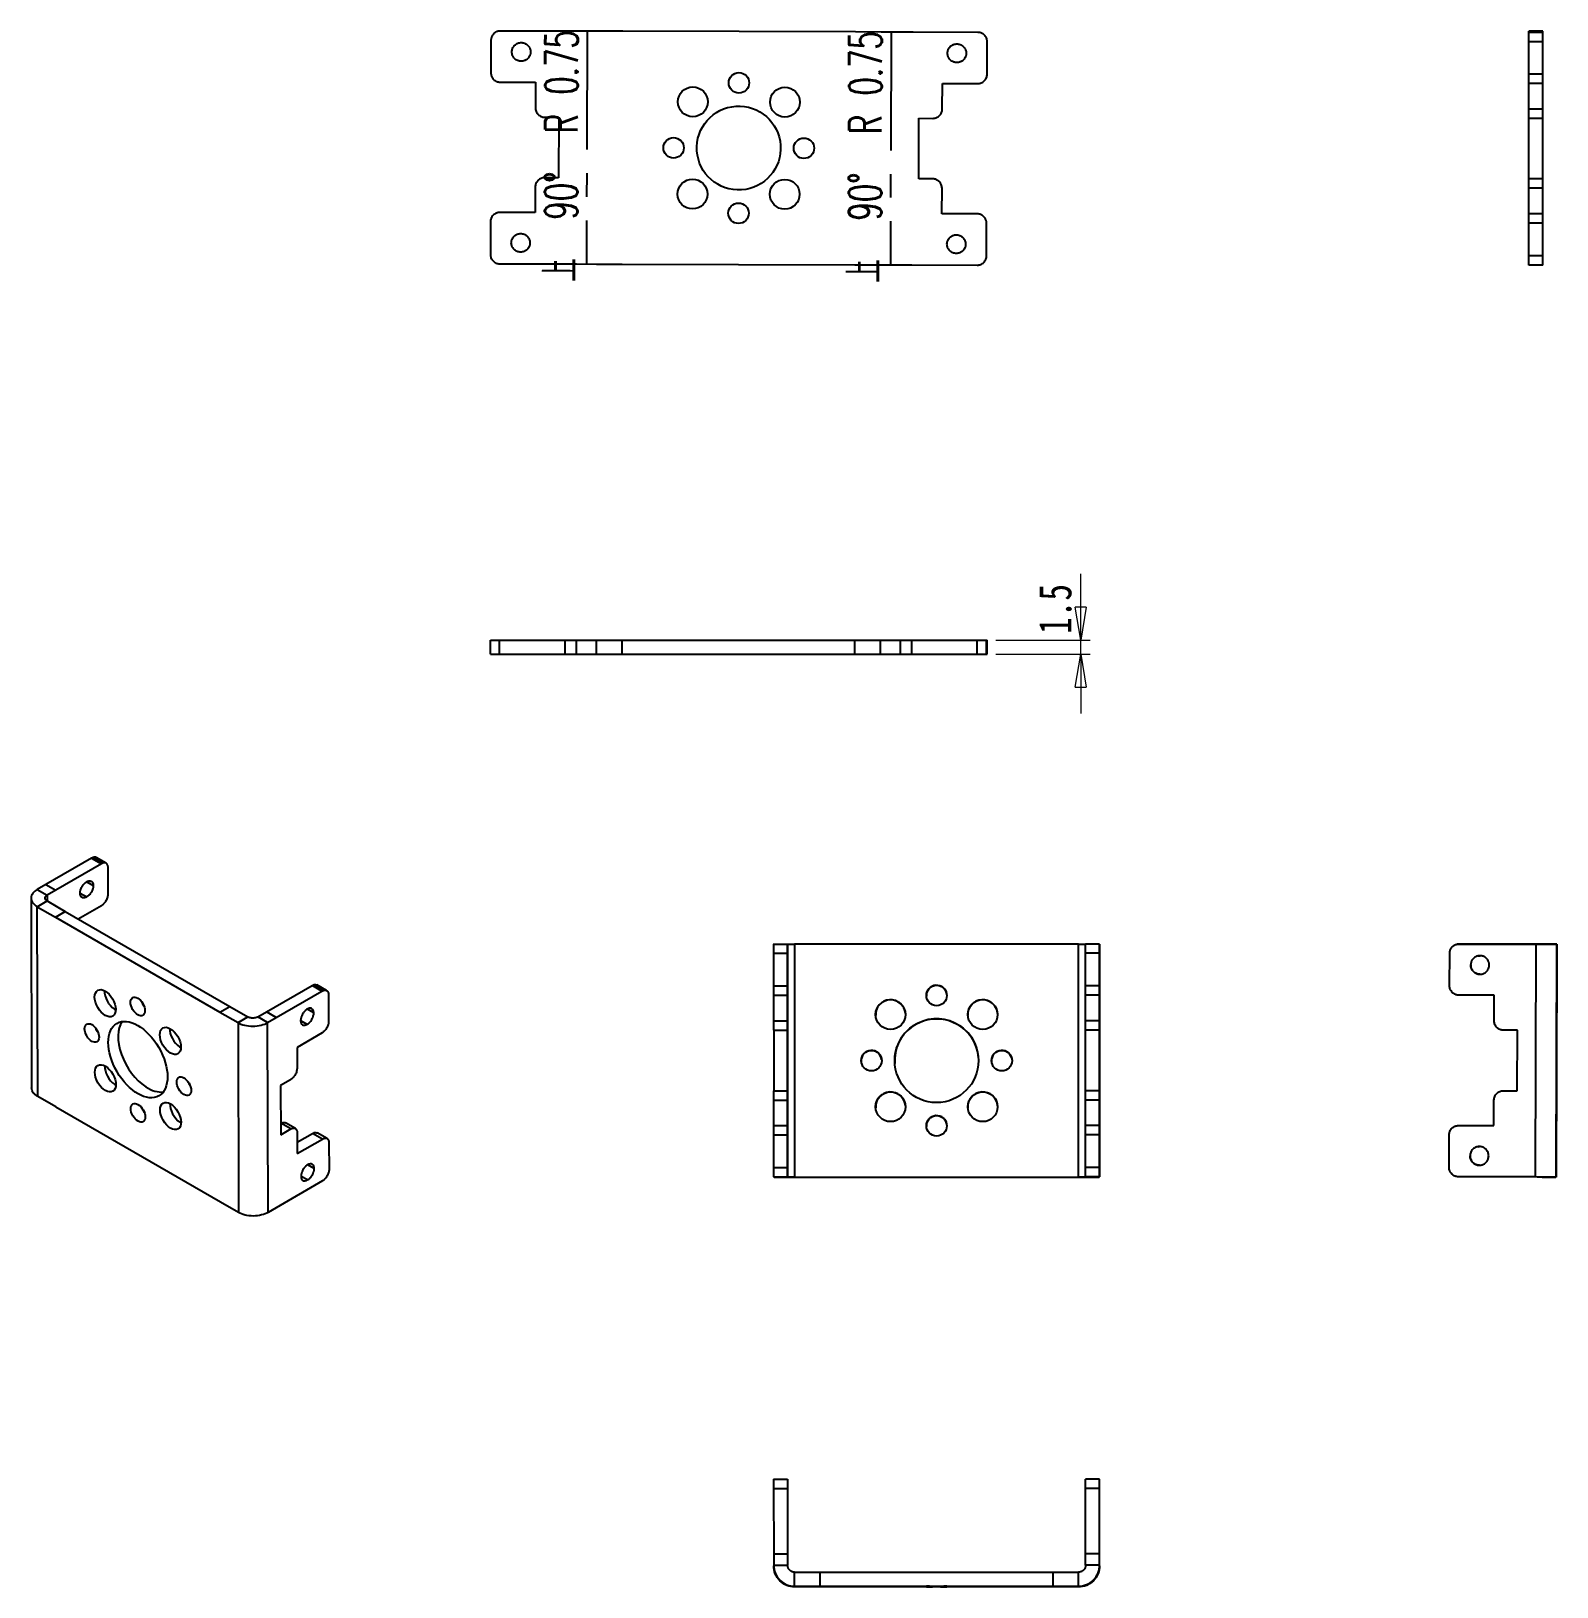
# Model space of a CAD drawing. Header units: millimetres. Extents: x 217 to 381, y 546 to 713.
import ezdxf

# ---------------------------------------------------------------- set-up
doc = ezdxf.new("R2010")
doc.units = ezdxf.units.MM
doc.linetypes.add('CENTERX2', pattern=[20.32, 12.7, -2.54, 2.54, -2.54])
doc.styles.add('SLDTEXTSTYLE0', font='TXT', dxfattribs={"width": 0.660714, "bigfont": 'bigfont'})
doc.styles.add('SLDTEXTSTYLE1', font='TXT', dxfattribs={"width": 0.75})
doc.dimstyles.new('SLDDIMSTYLE0', dxfattribs={"dimtxt": 3.5, "dimasz": 3.556, "dimexe": 0, "dimexo": 0.0625, "dimgap": 0.875, "dimtad": 1, "dimrnd": 1e-09, "dimzin": 12, "dimdsep": 46, "dimtxsty": 'SLDTEXTSTYLE1', "dimblk1": 'CLOSED', "dimblk2": 'CLOSED', "dimsah": 1, "dimcen": 0.09, "dimadec": 0, "dimazin": 3, "dimtfac": 1, "dimtmove": 0, "dimatfit": 0, "dimldrblk": 'CLOSED', "dimfxl": 0, "dimfrac": 2, "dimtolj": 1, "dimtzin": 12, "dimarcsym": 0})

msp = doc.modelspace()

# ---------------------------------------------------------------- texts
at = {"color": 7, "linetype": 'Continuous', "lineweight": 0, "char_height": 3.5, "attachment_point": 2, "rotation": 89.82753, "style": 'SLDTEXTSTYLE0'}
for insert in [(272.018, 699.728), (304.662, 699.63)]:
    msp.add_mtext('\\M+18FE3  90\\M+1818B  R 0.75', dxfattribs=dict(at, insert=insert))

# ---------------------------------------------------------------- blocks, each defined once
blk = doc.blocks.new('_Closed')
at = {"color": 0, "linetype": 'ByBlock', "lineweight": -2}
for p, q in [((-1, 0.166667), (0, 0)), ((-1, 0.166667), (-1, -0.166667)), ((0, 0), (-1, -0.166667)), ((0, 0), (-1, 0))]:
    blk.add_line(p, q, dxfattribs=at)
blk = doc.blocks.new('_D')
at = {"color": 7, "linetype": 'Continuous', "lineweight": 18}
for p, q in [((329.56, 647.72), (329.56, 654.86)), ((320.45, 647.72), (330.56, 647.72)), ((329.56, 646.22), (329.56, 647.72)), ((320.44, 646.22), (330.56, 646.22)), ((329.56, 646.22), (329.56, 639.87))]:
    blk.add_line(p, q, dxfattribs=at)
at = {"color": 7, "linetype": 'Continuous', "lineweight": 18, "xscale": 3.556, "yscale": 3.556}
for p, rotation in [((329.56, 647.72, -1.34), 269.9999999999935), ((329.56, 646.22, -1.34), 89.99999999999355)]:
    blk.add_blockref('_Closed', p, dxfattribs=dict(at, rotation=rotation))
at = {"color": 7, "linetype": 'Continuous', "lineweight": 18, "insert": (325.05, 648.4), "char_height": 3.5, "attachment_point": 1, "rotation": 90, "style": 'SLDTEXTSTYLE1'}
blk.add_mtext('1.5', dxfattribs=at)

# ---------------------------------------------------------------- dimensions: what is measured, and where the dimension line sits
at = {"color": 7, "linetype": 'Continuous', "lineweight": 18}
dim = msp.add_linear_dim(base=(329.564, 647.723), p1=(319.438, 646.223), p2=(319.448, 647.723), angle=90, text='1.5', dimstyle='SLDDIMSTYLE0', dxfattribs=at)
dim.commit()
dim.dimension.update_dxf_attribs({"geometry": '_D', "text_midpoint": (329.564, 651.63), "dimtype": 160})

# ---------------------------------------------------------------- linework, layer by layer
at = {"color": 7, "linetype": 'Continuous', "lineweight": 25}
for p, q in [((266.219, 712.154), (266.209, 708.654)), ((267.222, 713.127), (267, 713.127)), ((274.171, 713.13), (267.222, 713.127)), ((275.472, 713.127), (274.171, 713.13)), ((277.616, 713.12), (275.472, 713.127)), ((280.366, 713.112), (277.616, 713.12)), ((305.366, 713.036), (280.366, 713.112)), ((308.116, 713.028), (305.366, 713.037)), ((310.26, 713.022), (308.116, 713.028)), ((311.562, 713.017), (310.26, 713.022)), ((318.51, 712.973), (311.562, 713.017)), ((318.732, 712.971), (318.51, 712.973)), ((319.497, 708.494), (319.507, 711.994)), ((377.684, 713.127), (377.684, 713.13)), ((379.184, 713.127), (377.684, 713.127)), ((377.684, 713.12), (377.684, 713.127)), ((379.184, 713.12), (377.684, 713.12)), ((377.684, 713.112), (377.684, 713.12)), ((379.184, 713.112), (377.684, 713.112)), ((377.684, 713.036), (377.684, 713.112)), ((379.184, 713.037), (377.684, 713.037)), ((377.684, 713.028), (377.684, 713.037)), ((377.684, 713.022), (377.684, 713.028)), ((379.184, 713.022), (377.684, 713.022)), ((377.684, 713.017), (377.684, 713.022)), ((379.184, 713.017), (377.684, 713.017)), ((377.684, 712.973), (377.684, 713.017)), ((379.184, 712.971), (377.684, 712.971)), ((379.184, 711.994), (377.684, 711.994)), ((377.684, 708.494), (377.684, 711.994)), ((379.184, 713.127), (379.184, 713.13)), ((379.184, 713.12), (379.184, 713.127)), ((379.184, 713.112), (379.184, 713.12)), ((379.184, 713.036), (379.184, 713.112)), ((379.184, 713.028), (379.184, 713.037)), ((379.184, 713.022), (379.184, 713.028)), ((379.184, 713.017), (379.184, 713.022)), ((379.184, 712.973), (379.184, 713.017)), ((379.184, 708.494), (379.184, 711.994)), ((379.184, 708.494), (377.684, 708.494)), ((267.206, 707.651), (271.006, 707.64)), ((271.006, 707.64), (270.997, 704.89)), ((314.685, 704.758), (314.694, 707.508)), ((314.694, 707.508), (318.494, 707.497)), ((377.684, 704.758), (377.684, 707.508)), ((379.184, 707.497), (377.684, 707.497)), ((379.184, 704.758), (379.184, 707.508)), ((271.998, 703.886), (273.494, 703.884)), ((273.494, 703.884), (273.475, 697.384)), ((312.163, 697.268), (312.182, 703.768)), ((312.182, 703.768), (313.677, 703.76)), ((379.184, 704.758), (377.684, 704.758)), ((377.684, 697.268), (377.684, 703.768)), ((379.184, 703.76), (377.684, 703.76)), ((379.184, 697.268), (379.184, 703.768)), ((273.475, 697.384), (271.97, 697.386)), ((313.668, 697.26), (312.163, 697.268)), ((379.184, 697.268), (377.684, 697.268)), ((377.684, 697.26), (377.684, 697.268)), ((379.184, 697.26), (377.684, 697.26)), ((270.972, 696.39), (270.963, 693.64)), ((314.651, 693.508), (314.66, 696.258)), ((379.184, 696.258), (377.684, 696.258)), ((377.684, 693.508), (377.684, 696.258)), ((379.184, 693.508), (379.184, 696.258)), ((270.963, 693.64), (267.163, 693.651)), ((318.451, 693.497), (314.651, 693.508)), ((379.184, 693.508), (377.684, 693.508)), ((379.184, 693.497), (377.684, 693.497)), ((266.16, 692.654), (266.15, 689.154)), ((319.438, 688.994), (319.448, 692.494)), ((379.184, 692.494), (377.684, 692.494)), ((377.684, 688.994), (377.684, 692.494)), ((379.184, 688.994), (379.184, 692.494)), ((379.184, 688.994), (377.684, 688.994)), ((267.147, 688.151), (274.169, 688.129)), ((274.169, 688.129), (275.397, 688.127)), ((275.397, 688.127), (277.541, 688.12)), ((277.541, 688.12), (280.291, 688.112)), ((280.291, 688.112), (280.291, 688.103)), ((280.291, 688.103), (305.291, 688.028)), ((305.291, 688.028), (305.291, 688.037)), ((305.291, 688.037), (308.041, 688.028)), ((308.041, 688.028), (310.185, 688.023)), ((310.185, 688.023), (311.413, 688.017)), ((311.413, 688.017), (318.435, 687.997)), ((379.184, 687.997), (377.684, 687.997)), ((266.15, 646.223), (266.15, 647.723)), ((267.147, 646.223), (267.147, 647.723)), ((267.147, 647.723), (274.169, 647.723)), ((274.169, 646.223), (274.169, 647.723)), ((274.169, 647.723), (275.397, 647.723)), ((275.397, 646.223), (275.397, 647.723)), ((275.397, 647.723), (277.541, 647.723)), ((277.541, 646.223), (277.541, 647.723)), ((277.541, 647.723), (280.291, 647.723)), ((280.291, 646.223), (280.291, 647.723)), ((280.291, 647.723), (305.291, 647.723)), ((305.291, 646.223), (305.291, 647.723)), ((305.291, 647.723), (308.041, 647.723)), ((305.291, 646.223), (305.291, 647.723)), ((305.291, 647.723), (305.291, 647.723)), ((308.041, 646.223), (308.041, 647.723)), ((308.041, 647.723), (310.185, 647.723)), ((310.185, 646.223), (310.185, 647.723)), ((310.185, 647.723), (311.413, 647.723)), ((311.413, 646.223), (311.413, 647.723)), ((311.413, 647.723), (318.435, 647.723)), ((318.435, 646.223), (318.435, 647.723)), ((319.438, 646.223), (319.438, 647.723)), ((319.448, 646.223), (319.448, 647.723)), ((319.478, 647.723), (319.497, 647.723)), ((319.497, 646.223), (319.497, 647.723)), ((319.507, 646.223), (319.507, 647.723)), ((267.147, 646.223), (274.169, 646.223)), ((274.169, 646.223), (275.397, 646.223)), ((275.397, 646.223), (277.541, 646.223)), ((277.541, 646.223), (280.291, 646.223)), ((280.291, 646.223), (305.291, 646.223)), ((305.291, 646.223), (308.041, 646.223)), ((305.291, 646.223), (305.291, 646.223)), ((308.041, 646.223), (310.185, 646.223)), ((310.185, 646.223), (311.413, 646.223)), ((311.413, 646.223), (318.435, 646.223)), ((319.478, 646.223), (319.497, 646.223)), ((223.324, 624.317), (218.409, 621.483)), ((224.384, 623.704), (219.47, 620.87)), ((223.481, 624.407), (223.324, 624.317)), ((223.324, 624.317), (224.384, 623.704)), ((223.481, 624.407), (224.541, 623.795)), ((224.886, 623.775), (223.825, 624.388)), ((224.541, 623.795), (224.384, 623.704)), ((225.101, 620.466), (225.093, 623.319)), ((218.409, 621.483), (217.489, 620.95)), ((218.409, 621.483), (219.47, 620.87)), ((222.824, 621.77), (223.505, 621.376)), ((216.829, 620.036), (216.883, 599.637)), ((217.489, 620.95), (218.549, 620.337)), ((219.47, 620.87), (218.549, 620.337)), ((218.549, 620.337), (218.551, 619.725)), ((222.108, 620.55), (222.8, 620.151)), ((217.488, 619.107), (218.549, 619.723)), ((217.541, 598.724), (217.488, 619.107)), ((217.488, 619.107), (219.432, 617.984)), ((218.549, 619.723), (220.493, 618.6)), ((219.432, 617.984), (220.493, 618.6)), ((220.493, 618.6), (238.167, 608.393)), ((221.897, 617.789), (224.396, 619.24)), ((219.432, 617.984), (237.106, 607.777)), ((296.579, 615.084), (296.577, 615.081)), ((296.577, 615.081), (298.077, 615.081)), ((296.577, 615.081), (296.577, 615.081)), ((298.079, 615.084), (298.077, 615.081)), ((298.077, 615.081), (298.077, 615.081)), ((298.079, 615.081), (298.079, 615.084)), ((298.079, 590.081), (298.079, 615.081)), ((298.829, 615.078), (298.829, 590.078)), ((301.579, 615.078), (298.829, 615.078)), ((326.579, 615.078), (301.579, 615.078)), ((329.329, 615.078), (326.579, 615.078)), ((329.329, 590.078), (329.329, 615.078)), ((330.077, 615.081), (330.079, 615.083)), ((331.577, 615.081), (330.077, 615.081)), ((330.077, 615.081), (330.077, 615.081)), ((331.577, 615.081), (331.579, 615.083)), ((331.577, 615.081), (331.577, 615.081)), ((331.579, 615.083), (331.579, 615.081)), ((331.579, 615.081), (331.579, 590.081)), ((369.966, 615.081), (370.188, 615.081)), ((370.195, 615.081), (369.973, 615.081)), ((370.188, 615.081), (377.137, 615.083)), ((377.144, 615.084), (370.195, 615.081)), ((377.137, 615.083), (378.438, 615.081)), ((377.137, 615.083), (377.137, 615.083)), ((378.445, 615.081), (377.144, 615.084)), ((378.438, 615.081), (378.363, 590.081)), ((378.438, 615.081), (378.438, 615.081)), ((380.613, 590.074), (380.689, 615.074)), ((380.62, 590.07), (380.695, 615.089)), ((380.695, 615.074), (380.62, 590.074)), ((380.689, 615.074), (380.694, 615.074)), ((296.577, 614.108), (298.077, 614.108)), ((296.577, 614.108), (296.577, 610.608)), ((298.077, 614.108), (298.077, 610.608)), ((331.577, 614.108), (330.077, 614.108)), ((330.077, 610.608), (330.077, 614.108)), ((331.577, 610.608), (331.577, 614.108)), ((369.175, 610.608), (369.185, 614.108)), ((242.092, 607.805), (247.007, 610.639)), ((243.153, 607.193), (248.067, 610.027)), ((247.007, 610.639), (247.164, 610.73)), ((248.067, 610.027), (247.007, 610.639)), ((248.224, 610.117), (247.164, 610.73)), ((248.569, 610.097), (247.509, 610.71)), ((248.067, 610.027), (248.224, 610.117)), ((296.577, 610.608), (298.077, 610.608)), ((331.577, 610.608), (330.077, 610.608)), ((237.106, 607.777), (238.167, 608.393)), ((238.167, 608.393), (240.111, 607.27)), ((248.777, 609.642), (248.784, 606.788)), ((296.577, 609.605), (298.077, 609.605)), ((296.577, 609.605), (296.578, 609.594)), ((296.578, 609.594), (298.078, 609.594)), ((296.578, 609.594), (296.578, 606.844)), ((298.077, 609.605), (298.078, 609.594)), ((298.078, 609.594), (298.078, 606.844)), ((331.577, 609.605), (330.077, 609.605)), ((330.078, 609.594), (330.077, 609.605)), ((331.578, 609.594), (330.078, 609.594)), ((330.078, 606.844), (330.078, 609.594)), ((331.578, 609.594), (331.577, 609.605)), ((331.578, 606.844), (331.578, 609.594)), ((373.972, 609.594), (370.172, 609.605)), ((373.963, 606.844), (373.972, 609.594)), ((237.106, 607.777), (239.05, 606.654)), ((239.05, 606.654), (240.111, 607.27)), ((239.05, 606.654), (239.104, 586.271)), ((241.172, 607.272), (242.092, 607.805)), ((242.232, 606.66), (241.172, 607.272)), ((243.153, 607.193), (242.092, 607.805)), ((242.232, 606.66), (243.153, 607.193)), ((242.286, 586.277), (242.232, 606.66)), ((246.483, 606.473), (245.802, 606.866)), ((247.188, 607.699), (246.507, 608.092)), ((296.578, 606.844), (298.078, 606.844)), ((331.578, 606.844), (330.078, 606.844)), ((248.079, 605.562), (245.391, 604.002)), ((296.578, 605.84), (298.078, 605.84)), ((296.578, 605.84), (296.579, 605.838)), ((296.579, 605.837), (296.579, 599.337)), ((298.078, 605.84), (298.079, 605.838)), ((298.079, 605.837), (298.079, 599.337)), ((331.578, 605.839), (330.078, 605.839)), ((330.079, 605.839), (330.078, 605.839)), ((330.079, 599.339), (330.079, 605.839)), ((331.579, 605.839), (331.578, 605.839)), ((331.579, 599.339), (331.579, 605.839)), ((376.46, 605.839), (374.965, 605.839)), ((376.441, 599.339), (376.46, 605.839)), ((245.391, 604.002), (245.397, 601.76)), ((244.69, 600.532), (243.631, 599.919)), ((243.631, 599.919), (243.645, 594.619)), ((219.486, 597.601), (217.541, 598.724)), ((296.578, 599.34), (298.078, 599.34)), ((296.578, 598.344), (298.078, 598.344)), ((296.578, 598.344), (296.578, 595.594)), ((298.079, 599.338), (298.078, 599.34)), ((298.078, 598.344), (298.078, 595.594)), ((331.578, 599.339), (330.078, 599.339)), ((331.578, 598.344), (330.078, 598.344)), ((330.078, 595.594), (330.078, 598.344)), ((331.578, 599.339), (331.579, 599.339)), ((331.578, 595.594), (331.578, 598.344)), ((373.929, 595.594), (373.938, 598.344)), ((374.837, 599.335), (374.837, 599.335)), ((374.845, 599.335), (374.844, 599.335)), ((374.936, 599.339), (376.441, 599.339)), ((374.936, 599.339), (374.936, 599.339)), ((219.486, 597.594), (219.486, 597.601)), ((237.159, 587.387), (219.486, 597.594)), ((243.645, 594.62), (244.71, 595.236)), ((244.71, 595.236), (243.649, 595.848)), ((245.208, 595.285), (244.148, 595.898)), ((245.415, 594.83), (245.421, 592.588)), ((245.418, 593.814), (247.048, 594.76)), ((248.109, 594.148), (247.048, 594.76)), ((248.611, 594.198), (247.551, 594.811)), ((296.577, 595.605), (298.077, 595.605)), ((298.078, 595.594), (298.077, 595.605)), ((331.577, 595.605), (330.077, 595.605)), ((331.577, 595.605), (331.578, 595.594)), ((370.129, 595.605), (373.929, 595.594)), ((370.129, 595.605), (370.13, 595.605)), ((370.13, 595.605), (373.93, 595.594)), ((245.421, 592.588), (248.109, 594.148)), ((248.818, 593.743), (248.826, 590.89)), ((296.577, 594.608), (296.577, 591.108)), ((296.577, 594.608), (298.077, 594.608)), ((298.077, 594.608), (298.077, 591.108)), ((330.077, 591.108), (330.077, 594.608)), ((331.577, 594.608), (330.077, 594.608)), ((331.577, 591.108), (331.577, 594.608)), ((369.116, 591.108), (369.126, 594.608)), ((246.526, 589.759), (245.845, 590.152)), ((247.232, 590.985), (246.551, 591.378)), ((296.577, 591.108), (298.077, 591.108)), ((296.577, 590.105), (298.077, 590.105)), ((296.577, 590.105), (296.579, 590.083)), ((296.579, 590.083), (298.079, 590.083)), ((296.579, 590.083), (296.579, 590.081)), ((296.579, 590.081), (298.079, 590.081)), ((298.077, 590.105), (298.079, 590.083)), ((298.079, 590.083), (298.079, 590.081)), ((298.829, 590.074), (298.829, 590.078)), ((298.829, 590.078), (301.579, 590.078)), ((298.829, 590.074), (301.579, 590.074)), ((301.579, 590.078), (301.579, 590.07)), ((301.579, 590.07), (326.579, 590.07)), ((301.579, 590.065), (301.579, 590.07)), ((301.579, 590.065), (326.579, 590.065)), ((326.579, 590.07), (326.579, 590.078)), ((326.579, 590.078), (329.329, 590.078)), ((326.579, 590.074), (326.579, 590.078)), ((326.579, 590.074), (329.329, 590.074)), ((326.579, 590.065), (326.579, 590.074)), ((326.579, 590.065), (326.579, 590.07)), ((329.329, 590.074), (329.329, 590.078)), ((331.577, 591.108), (330.077, 591.108)), ((331.577, 590.105), (330.077, 590.105)), ((330.079, 590.083), (330.077, 590.105)), ((331.579, 590.083), (330.079, 590.083)), ((330.079, 590.081), (330.079, 590.083)), ((331.579, 590.083), (331.577, 590.105)), ((331.579, 590.081), (331.579, 590.083)), ((377.135, 590.083), (370.113, 590.105)), ((378.363, 590.081), (377.135, 590.083)), ((379.101, 590.078), (380.575, 590.074)), ((380.614, 590.065), (379.114, 590.07)), ((379.119, 590.07), (379.114, 590.07)), ((380.619, 590.065), (379.119, 590.07)), ((380.614, 590.074), (380.613, 590.074)), ((380.614, 590.065), (380.614, 590.074)), ((380.619, 590.065), (380.614, 590.065)), ((380.619, 590.074), (380.619, 590.065)), ((248.12, 589.664), (243.154, 586.78)), ((239.104, 586.271), (237.159, 587.394)), ((237.159, 587.394), (237.159, 587.387)), ((237.159, 587.387), (237.166, 587.391)), ((243.154, 586.78), (242.286, 586.277)), ((296.577, 557.638), (298.077, 557.638)), ((296.577, 556.641), (296.579, 549.618)), ((296.577, 556.641), (298.077, 556.641)), ((298.077, 556.641), (298.079, 549.619)), ((331.577, 557.645), (330.077, 557.645)), ((331.577, 556.648), (330.077, 556.648)), ((330.079, 549.625), (330.077, 556.648)), ((331.579, 549.626), (331.577, 556.648)), ((296.579, 549.618), (298.079, 549.619)), ((296.579, 549.618), (296.579, 548.391)), ((296.579, 548.391), (298.079, 548.391)), ((296.579, 548.391), (296.579, 548.315)), ((298.079, 549.619), (298.079, 548.391)), ((331.579, 549.626), (330.079, 549.625)), ((330.079, 548.398), (330.079, 549.625)), ((331.579, 548.398), (330.079, 548.398)), ((331.579, 548.398), (331.579, 549.626)), ((331.579, 548.323), (331.579, 548.398)), ((298.829, 547.641), (301.579, 547.642)), ((298.829, 546.141), (298.829, 547.641)), ((301.579, 547.642), (326.579, 547.647)), ((301.579, 547.642), (301.579, 547.642)), ((301.579, 546.142), (301.579, 547.642)), ((301.579, 546.142), (301.579, 547.642)), ((326.579, 547.647), (329.329, 547.648)), ((326.579, 546.147), (326.579, 547.647)), ((329.329, 546.148), (329.329, 547.648)), ((298.829, 546.141), (301.579, 546.142)), ((298.829, 546.066), (298.829, 546.141)), ((301.579, 546.067), (298.829, 546.066)), ((301.579, 546.142), (326.579, 546.147)), ((301.579, 546.142), (301.579, 546.142)), ((326.579, 546.072), (301.579, 546.067)), ((326.579, 546.147), (329.329, 546.148)), ((326.579, 546.147), (326.579, 546.147)), ((329.329, 546.072), (326.579, 546.072)), ((329.329, 546.148), (329.329, 546.072))]:
    msp.add_line(p, q, dxfattribs=at)
at = {"color": 7, "linetype": 'CENTERX2'}
for p, q in [((276.544, 713.124), (276.469, 688.124)), ((309.188, 713.025), (309.113, 688.025))]:
    msp.add_line(p, q, dxfattribs=at)
at = {"color": 7, "linetype": 'Continuous', "lineweight": 25}
for centre, radius in [((292.85, 707.571), 1.1), ((287.894, 705.536), 1.6), ((297.793, 705.506), 1.6), ((285.829, 700.592), 1.1), ((299.829, 700.55), 1.1), ((287.864, 695.636), 1.6), ((297.764, 695.607), 1.6), ((292.808, 693.571), 1.1), ((314.079, 609.575), 1.1), ((309.13, 607.525), 1.6), ((319.029, 607.525), 1.6), ((314.079, 602.575), 4.5), ((307.079, 602.575), 1.1), ((321.079, 602.575), 1.1), ((309.13, 597.625), 1.6), ((319.029, 597.625), 1.6), ((314.079, 595.575), 1.1)]:
    msp.add_circle(centre, radius, dxfattribs=at)
for centre, radius, start, end in [((314.08, 609.571), 1.1, 4.00815, 183.98132), ((309.13, 607.52), 1.6, 3.99604, 183.98867), ((319.029, 607.52), 1.6, 3.99604, 183.98867), ((314.08, 602.571), 4.5, 3.99597, 183.9962), ((307.08, 602.571), 1.1, 4.00815, 183.98132), ((321.08, 602.571), 1.1, 4.00815, 183.98132), ((309.13, 597.621), 1.6, 3.99604, 183.98867), ((319.029, 597.621), 1.6, 3.99604, 183.98867), ((314.08, 595.571), 1.1, 4.00815, 183.98132)]:
    msp.add_arc(centre, radius, start, end, dxfattribs=at)
for centre, major_axis, ratio in [((292.829, 700.571), (0.3, -4.49), 0.9999954), ((224.786, 608.743), (-0.803, 1.384), 0.5755201), ((380.675, 609.571), (0.003, 1.1), 0.0002103), ((228.281, 608.394), (-0.552, 0.951), 0.5755201), ((380.668, 607.52), (0.005, 1.6), 0.0002103), ((380.67, 607.52), (0.005, 1.6), 0.0002103), ((223.347, 605.545), (-0.552, 0.951), 0.5755201), ((228.296, 602.687), (-2.259, 3.892), 0.5755201), ((380.654, 602.571), (0.014, 4.5), 0.0002103), ((231.785, 604.701), (-0.803, 1.384), 0.5755201), ((380.653, 602.571), (0.003, 1.1), 0.0002103), ((380.656, 602.571), (0.003, 1.1), 0.0002103), ((224.807, 600.672), (-0.803, 1.384), 0.5755201), ((233.244, 599.829), (-0.552, 0.951), 0.5755201), ((228.311, 596.98), (-0.552, 0.951), 0.5755201), ((231.806, 596.63), (-0.803, 1.384), 0.5755201), ((380.638, 597.621), (0.005, 1.6), 0.0002103), ((380.64, 597.621), (0.005, 1.6), 0.0002103), ((380.633, 595.571), (0.003, 1.1), 0.0002103), ((307.08, 546.105), (1.1, 0), 0.0030102), ((309.13, 546.121), (1.6, 0), 0.0030102), ((309.13, 546.091), (1.6, 0), 0.0030102), ((314.08, 546.107), (4.5, 0.001), 0.0030102), ((314.08, 546.128), (1.1, 0), 0.0030102), ((314.08, 546.086), (1.1, 0), 0.0030102), ((319.029, 546.123), (1.6, 0), 0.0030102), ((319.029, 546.093), (1.6, 0), 0.0030102), ((321.08, 546.108), (1.1, 0), 0.0030102)]:
    msp.add_ellipse(centre, major_axis=major_axis, ratio=ratio, dxfattribs=at)
for centre, major_axis, start_param, end_param in [((225.847, 609.359), (-0.803, 1.384), 0.7289311, 2.2851377), ((229.342, 609.01), (-0.552, 0.951), 1.3204682, 1.8211289), ((225.847, 609.359), (-0.803, 1.384), 2.2851377, 2.412666), ((229.357, 603.303), (-2.259, 3.892), 0.2390991, 2.2851377), ((224.408, 606.161), (-0.552, 0.951), 1.3204682, 1.8211289), ((232.845, 605.317), (-0.803, 1.384), 0.7289311, 2.2851377), ((232.845, 605.317), (-0.803, 1.384), 2.2851377, 2.412666), ((225.868, 601.288), (-0.803, 1.384), 0.7289311, 2.2851377), ((225.868, 601.288), (-0.803, 1.384), 2.2851377, 2.412666), ((229.357, 603.303), (-2.259, 3.892), 2.2851377, 2.902498), ((234.305, 600.445), (-0.552, 0.951), 1.3204682, 1.8211289), ((229.372, 597.595), (-0.552, 0.951), 1.3204682, 1.8211289), ((232.866, 597.246), (-0.803, 1.384), 0.7289311, 2.2851377), ((232.866, 597.246), (-0.803, 1.384), 2.2851377, 2.412666)]:
    msp.add_ellipse(centre, major_axis=major_axis, ratio=0.5755201, start_param=start_param, end_param=end_param, dxfattribs=at)
for points, knots in [([(267, 713.127), (266.946, 713.115), (266.894, 713.099), (266.819, 713.068), (266.794, 713.057), (266.746, 713.033), (266.723, 713.02), (266.599, 712.944), (266.512, 712.868), (266.403, 712.732), (266.371, 712.684), (266.329, 712.609), (266.316, 712.583), (266.299, 712.543), (266.293, 712.53), (266.283, 712.503), (266.278, 712.488), (266.237, 712.371), (266.219, 712.264), (266.219, 712.154)], [-0.0000012, -0.0000012, -0.0000012, -0.0000012, 0.125, 0.125, 0.1875, 0.1875, 0.25, 0.25, 0.5, 0.5, 0.625, 0.625, 0.6875, 0.6875, 0.71875, 0.71875, 0.75, 0.75, 1, 1, 1, 1]), ([(268.465, 710.898), (268.466, 710.961), (268.472, 711.023), (268.489, 711.115), (268.497, 711.146), (268.51, 711.191), (268.515, 711.206), (268.525, 711.236), (268.53, 711.249), (268.588, 711.393), (268.663, 711.507), (268.809, 711.652), (268.862, 711.695), (268.947, 711.751), (268.976, 711.768), (269.022, 711.791), (269.037, 711.798), (269.068, 711.812), (269.085, 711.82), (269.218, 711.872), (269.341, 711.895), (269.468, 711.895)], [0, 0, 0, 0, 0.125, 0.125, 0.1875, 0.1875, 0.21875, 0.21875, 0.25, 0.25, 0.5, 0.5, 0.625, 0.625, 0.6875, 0.6875, 0.71875, 0.71875, 0.75, 0.75, 1, 1, 1, 1]), ([(269.468, 711.895), (269.532, 711.894), (269.594, 711.888), (269.686, 711.87), (269.717, 711.863), (269.762, 711.85), (269.777, 711.845), (269.807, 711.835), (269.82, 711.83), (269.964, 711.772), (270.077, 711.697), (270.223, 711.551), (270.266, 711.498), (270.321, 711.413), (270.338, 711.384), (270.362, 711.338), (270.369, 711.323), (270.383, 711.292), (270.39, 711.275), (270.443, 711.142), (270.466, 711.019), (270.465, 710.892)], [0, 0, 0, 0, 0.125, 0.125, 0.1875, 0.1875, 0.21875, 0.21875, 0.25, 0.25, 0.5, 0.5, 0.625, 0.625, 0.6875, 0.6875, 0.71875, 0.71875, 0.75, 0.75, 1, 1, 1, 1]), ([(315.253, 710.757), (315.254, 710.82), (315.26, 710.883), (315.277, 710.975), (315.285, 711.005), (315.298, 711.05), (315.303, 711.065), (315.313, 711.095), (315.318, 711.109), (315.376, 711.253), (315.451, 711.366), (315.597, 711.512), (315.65, 711.554), (315.735, 711.61), (315.764, 711.627), (315.81, 711.65), (315.825, 711.657), (315.856, 711.672), (315.873, 711.679), (316.006, 711.731), (316.129, 711.754), (316.256, 711.754)], [0, 0, 0, 0, 0.125, 0.125, 0.1875, 0.1875, 0.21875, 0.21875, 0.25, 0.25, 0.5, 0.5, 0.625, 0.625, 0.6875, 0.6875, 0.71875, 0.71875, 0.75, 0.75, 1, 1, 1, 1]), ([(316.256, 711.754), (316.32, 711.754), (316.382, 711.747), (316.474, 711.73), (316.505, 711.722), (316.55, 711.709), (316.565, 711.704), (316.595, 711.694), (316.608, 711.689), (316.752, 711.631), (316.865, 711.556), (317.011, 711.41), (317.054, 711.357), (317.109, 711.272), (317.126, 711.243), (317.15, 711.198), (317.157, 711.182), (317.171, 711.151), (317.178, 711.134), (317.231, 711.001), (317.254, 710.878), (317.253, 710.751)], [0, 0, 0, 0, 0.125, 0.125, 0.1875, 0.1875, 0.21875, 0.21875, 0.25, 0.25, 0.5, 0.5, 0.625, 0.625, 0.6875, 0.6875, 0.71875, 0.71875, 0.75, 0.75, 1, 1, 1, 1]), ([(319.507, 711.994), (319.507, 712.049), (319.503, 712.103), (319.49, 712.183), (319.485, 712.21), (319.472, 712.263), (319.464, 712.288), (319.418, 712.425), (319.363, 712.527), (319.255, 712.664), (319.215, 712.706), (319.151, 712.763), (319.129, 712.781), (319.094, 712.807), (319.082, 712.815), (319.058, 712.832), (319.045, 712.84), (318.94, 712.905), (318.84, 712.946), (318.732, 712.971)], [0, 0, 0, 0, 0.125, 0.125, 0.1875, 0.1875, 0.25, 0.25, 0.5, 0.5, 0.625, 0.625, 0.6875, 0.6875, 0.71875, 0.71875, 0.75, 0.75, 1, 1, 1, 1]), ([(377.684, 711.994), (377.684, 712.049), (377.684, 712.103), (377.684, 712.183), (377.684, 712.21), (377.684, 712.263), (377.684, 712.288), (377.684, 712.425), (377.684, 712.527), (377.684, 712.664), (377.684, 712.706), (377.684, 712.763), (377.684, 712.781), (377.684, 712.807), (377.684, 712.815), (377.684, 712.832), (377.684, 712.84), (377.684, 712.905), (377.684, 712.946), (377.684, 712.971)], [0, 0, 0, 0, 0.125, 0.125, 0.1875, 0.1875, 0.25, 0.25, 0.5, 0.5, 0.625, 0.625, 0.6875, 0.6875, 0.71875, 0.71875, 0.75, 0.75, 1, 1, 1, 1]), ([(379.184, 711.994), (379.184, 712.049), (379.184, 712.103), (379.184, 712.183), (379.184, 712.21), (379.184, 712.263), (379.184, 712.288), (379.184, 712.425), (379.184, 712.527), (379.184, 712.664), (379.184, 712.706), (379.184, 712.763), (379.184, 712.781), (379.184, 712.807), (379.184, 712.815), (379.184, 712.832), (379.184, 712.84), (379.184, 712.905), (379.184, 712.946), (379.184, 712.971)], [0, 0, 0, 0, 0.125, 0.125, 0.1875, 0.1875, 0.25, 0.25, 0.5, 0.5, 0.625, 0.625, 0.6875, 0.6875, 0.71875, 0.71875, 0.75, 0.75, 1, 1, 1, 1]), ([(269.462, 709.895), (269.399, 709.895), (269.336, 709.901), (269.245, 709.919), (269.214, 709.926), (269.169, 709.939), (269.154, 709.944), (269.124, 709.954), (269.11, 709.96), (268.967, 710.017), (268.853, 710.092), (268.708, 710.238), (268.665, 710.291), (268.609, 710.376), (268.592, 710.405), (268.569, 710.451), (268.562, 710.466), (268.548, 710.497), (268.54, 710.514), (268.488, 710.647), (268.465, 710.77), (268.465, 710.898)], [0, 0, 0, 0, 0.125, 0.125, 0.1875, 0.1875, 0.21875, 0.21875, 0.25, 0.25, 0.5, 0.5, 0.625, 0.625, 0.6875, 0.6875, 0.71875, 0.71875, 0.75, 0.75, 1, 1, 1, 1]), ([(270.465, 710.892), (270.465, 710.828), (270.459, 710.766), (270.441, 710.674), (270.434, 710.643), (270.421, 710.598), (270.416, 710.583), (270.405, 710.553), (270.4, 710.54), (270.343, 710.396), (270.268, 710.282), (270.122, 710.137), (270.069, 710.094), (269.984, 710.039), (269.955, 710.022), (269.909, 709.998), (269.894, 709.991), (269.863, 709.977), (269.845, 709.969), (269.712, 709.917), (269.59, 709.894), (269.462, 709.895)], [0, 0, 0, 0, 0.125, 0.125, 0.1875, 0.1875, 0.21875, 0.21875, 0.25, 0.25, 0.5, 0.5, 0.625, 0.625, 0.6875, 0.6875, 0.71875, 0.71875, 0.75, 0.75, 1, 1, 1, 1]), ([(316.25, 709.754), (316.187, 709.754), (316.124, 709.76), (316.033, 709.778), (316.002, 709.785), (315.957, 709.798), (315.942, 709.803), (315.912, 709.814), (315.898, 709.819), (315.755, 709.876), (315.641, 709.951), (315.496, 710.098), (315.453, 710.15), (315.397, 710.235), (315.38, 710.264), (315.357, 710.31), (315.35, 710.325), (315.336, 710.356), (315.328, 710.374), (315.276, 710.507), (315.253, 710.629), (315.253, 710.757)], [0, 0, 0, 0, 0.125, 0.125, 0.1875, 0.1875, 0.21875, 0.21875, 0.25, 0.25, 0.5, 0.5, 0.625, 0.625, 0.6875, 0.6875, 0.71875, 0.71875, 0.75, 0.75, 1, 1, 1, 1]), ([(317.253, 710.751), (317.253, 710.687), (317.247, 710.625), (317.229, 710.533), (317.222, 710.502), (317.209, 710.457), (317.204, 710.442), (317.193, 710.412), (317.188, 710.399), (317.131, 710.255), (317.056, 710.142), (316.91, 709.996), (316.857, 709.953), (316.772, 709.898), (316.743, 709.881), (316.697, 709.857), (316.682, 709.85), (316.651, 709.836), (316.633, 709.829), (316.5, 709.776), (316.378, 709.753), (316.25, 709.754)], [0, 0, 0, 0, 0.125, 0.125, 0.1875, 0.1875, 0.21875, 0.21875, 0.25, 0.25, 0.5, 0.5, 0.625, 0.625, 0.6875, 0.6875, 0.71875, 0.71875, 0.75, 0.75, 1, 1, 1, 1]), ([(266.209, 708.654), (266.208, 708.591), (266.214, 708.528), (266.231, 708.436), (266.239, 708.406), (266.252, 708.361), (266.256, 708.346), (266.266, 708.316), (266.271, 708.302), (266.328, 708.158), (266.402, 708.044), (266.548, 707.898), (266.6, 707.854), (266.685, 707.799), (266.714, 707.781), (266.759, 707.758), (266.775, 707.75), (266.806, 707.736), (266.823, 707.729), (266.956, 707.676), (267.078, 707.652), (267.206, 707.651)], [0, 0, 0, 0, 0.125, 0.125, 0.1875, 0.1875, 0.21875, 0.21875, 0.25, 0.25, 0.5, 0.5, 0.625, 0.625, 0.6875, 0.6875, 0.71875, 0.71875, 0.75, 0.75, 1, 1, 1, 1]), ([(318.494, 707.497), (318.557, 707.497), (318.62, 707.502), (318.712, 707.52), (318.742, 707.527), (318.787, 707.54), (318.802, 707.545), (318.832, 707.555), (318.846, 707.56), (318.99, 707.616), (319.104, 707.691), (319.25, 707.836), (319.294, 707.889), (319.349, 707.973), (319.367, 708.002), (319.39, 708.048), (319.398, 708.063), (319.412, 708.094), (319.419, 708.111), (319.472, 708.244), (319.496, 708.367), (319.497, 708.494)], [0, 0, 0, 0, 0.125, 0.125, 0.1875, 0.1875, 0.21875, 0.21875, 0.25, 0.25, 0.5, 0.5, 0.625, 0.625, 0.6875, 0.6875, 0.71875, 0.71875, 0.75, 0.75, 1, 1, 1, 1]), ([(377.684, 707.497), (377.684, 707.497), (377.684, 707.502), (377.684, 707.52), (377.684, 707.527), (377.684, 707.54), (377.684, 707.545), (377.684, 707.555), (377.684, 707.56), (377.684, 707.616), (377.684, 707.691), (377.684, 707.836), (377.684, 707.889), (377.684, 707.973), (377.684, 708.002), (377.684, 708.048), (377.684, 708.063), (377.684, 708.094), (377.684, 708.111), (377.684, 708.244), (377.684, 708.367), (377.684, 708.494)], [0, 0, 0, 0, 0.125, 0.125, 0.1875, 0.1875, 0.21875, 0.21875, 0.25, 0.25, 0.5, 0.5, 0.625, 0.625, 0.6875, 0.6875, 0.71875, 0.71875, 0.75, 0.75, 1, 1, 1, 1]), ([(379.184, 707.497), (379.184, 707.497), (379.184, 707.502), (379.184, 707.52), (379.184, 707.527), (379.184, 707.54), (379.184, 707.545), (379.184, 707.555), (379.184, 707.56), (379.184, 707.616), (379.184, 707.691), (379.184, 707.836), (379.184, 707.889), (379.184, 707.973), (379.184, 708.002), (379.184, 708.048), (379.184, 708.063), (379.184, 708.094), (379.184, 708.111), (379.184, 708.244), (379.184, 708.367), (379.184, 708.494)], [0, 0, 0, 0, 0.125, 0.125, 0.1875, 0.1875, 0.21875, 0.21875, 0.25, 0.25, 0.5, 0.5, 0.625, 0.625, 0.6875, 0.6875, 0.71875, 0.71875, 0.75, 0.75, 1, 1, 1, 1]), ([(270.997, 704.89), (270.997, 704.758), (271.022, 704.629), (271.123, 704.384), (271.195, 704.276), (271.335, 704.135), (271.385, 704.094), (271.493, 704.021), (271.549, 703.991), (271.736, 703.913), (271.865, 703.886), (271.998, 703.886)], [0, 0, 0, 0, 0.25, 0.25, 0.5, 0.5, 0.625, 0.625, 0.75, 0.75, 1, 1, 1, 1]), ([(313.677, 703.76), (313.744, 703.76), (313.81, 703.766), (313.907, 703.785), (313.939, 703.793), (314.003, 703.813), (314.036, 703.824), (314.188, 703.887), (314.297, 703.959), (314.484, 704.145), (314.556, 704.253), (314.659, 704.498), (314.685, 704.626), (314.685, 704.758)], [0, 0, 0, 0, 0.125, 0.125, 0.1875, 0.1875, 0.25, 0.25, 0.5, 0.5, 0.75, 0.75, 1, 1, 1, 1]), ([(377.684, 703.76), (377.684, 703.76), (377.684, 703.766), (377.684, 703.785), (377.684, 703.793), (377.684, 703.813), (377.684, 703.824), (377.684, 703.887), (377.684, 703.959), (377.684, 704.145), (377.684, 704.253), (377.684, 704.498), (377.684, 704.626), (377.684, 704.758)], [0, 0, 0, 0, 0.125, 0.125, 0.1875, 0.1875, 0.25, 0.25, 0.5, 0.5, 0.75, 0.75, 1, 1, 1, 1]), ([(379.184, 703.76), (379.184, 703.76), (379.184, 703.766), (379.184, 703.785), (379.184, 703.793), (379.184, 703.813), (379.184, 703.824), (379.184, 703.887), (379.184, 703.959), (379.184, 704.145), (379.184, 704.253), (379.184, 704.498), (379.184, 704.626), (379.184, 704.758)], [0, 0, 0, 0, 0.125, 0.125, 0.1875, 0.1875, 0.25, 0.25, 0.5, 0.5, 0.75, 0.75, 1, 1, 1, 1]), ([(271.97, 697.386), (271.838, 697.386), (271.714, 697.362), (271.469, 697.262), (271.36, 697.189), (271.173, 697.003), (271.101, 696.895), (270.998, 696.65), (270.972, 696.523), (270.972, 696.39)], [0, 0, 0, 0, 0.25, 0.25, 0.5, 0.5, 0.75, 0.75, 1, 1, 1, 1]), ([(314.66, 696.258), (314.66, 696.39), (314.635, 696.52), (314.534, 696.764), (314.462, 696.873), (314.323, 697.013), (314.272, 697.055), (314.164, 697.127), (314.105, 697.159), (313.926, 697.234), (313.8, 697.26), (313.668, 697.26)], [0, 0, 0, 0, 0.25, 0.25, 0.5, 0.5, 0.625, 0.625, 0.75, 0.75, 1, 1, 1, 1]), ([(377.684, 696.258), (377.684, 696.39), (377.684, 696.52), (377.684, 696.764), (377.684, 696.873), (377.684, 697.013), (377.684, 697.055), (377.684, 697.127), (377.684, 697.159), (377.684, 697.234), (377.684, 697.26), (377.684, 697.26)], [0, 0, 0, 0, 0.25, 0.25, 0.5, 0.5, 0.625, 0.625, 0.75, 0.75, 1, 1, 1, 1]), ([(379.184, 696.258), (379.184, 696.39), (379.184, 696.52), (379.184, 696.764), (379.184, 696.873), (379.184, 697.013), (379.184, 697.055), (379.184, 697.127), (379.184, 697.159), (379.184, 697.234), (379.184, 697.26), (379.184, 697.26)], [0, 0, 0, 0, 0.25, 0.25, 0.5, 0.5, 0.625, 0.625, 0.75, 0.75, 1, 1, 1, 1]), ([(267.163, 693.651), (267.1, 693.652), (267.038, 693.646), (266.945, 693.629), (266.915, 693.621), (266.87, 693.608), (266.855, 693.604), (266.825, 693.594), (266.811, 693.589), (266.667, 693.532), (266.553, 693.458), (266.407, 693.312), (266.364, 693.26), (266.308, 693.175), (266.29, 693.146), (266.267, 693.101), (266.259, 693.085), (266.245, 693.054), (266.238, 693.037), (266.185, 692.904), (266.161, 692.782), (266.16, 692.654)], [0, 0, 0, 0, 0.125, 0.125, 0.1875, 0.1875, 0.21875, 0.21875, 0.25, 0.25, 0.5, 0.5, 0.625, 0.625, 0.6875, 0.6875, 0.71875, 0.71875, 0.75, 0.75, 1, 1, 1, 1]), ([(319.448, 692.494), (319.449, 692.558), (319.443, 692.62), (319.426, 692.712), (319.418, 692.742), (319.405, 692.788), (319.401, 692.803), (319.391, 692.833), (319.386, 692.846), (319.329, 692.991), (319.255, 693.104), (319.109, 693.251), (319.057, 693.294), (318.972, 693.35), (318.943, 693.367), (318.898, 693.391), (318.882, 693.398), (318.851, 693.412), (318.834, 693.42), (318.701, 693.473), (318.579, 693.497), (318.451, 693.497)], [0, 0, 0, 0, 0.125, 0.125, 0.1875, 0.1875, 0.21875, 0.21875, 0.25, 0.25, 0.5, 0.5, 0.625, 0.625, 0.6875, 0.6875, 0.71875, 0.71875, 0.75, 0.75, 1, 1, 1, 1]), ([(377.684, 692.494), (377.684, 692.558), (377.684, 692.62), (377.684, 692.712), (377.684, 692.742), (377.684, 692.788), (377.684, 692.803), (377.684, 692.833), (377.684, 692.846), (377.684, 692.991), (377.684, 693.104), (377.684, 693.251), (377.684, 693.294), (377.684, 693.35), (377.684, 693.367), (377.684, 693.391), (377.684, 693.398), (377.684, 693.412), (377.684, 693.42), (377.684, 693.473), (377.684, 693.497), (377.684, 693.497)], [0, 0, 0, 0, 0.125, 0.125, 0.1875, 0.1875, 0.21875, 0.21875, 0.25, 0.25, 0.5, 0.5, 0.625, 0.625, 0.6875, 0.6875, 0.71875, 0.71875, 0.75, 0.75, 1, 1, 1, 1]), ([(379.184, 692.494), (379.184, 692.558), (379.184, 692.62), (379.184, 692.712), (379.184, 692.742), (379.184, 692.788), (379.184, 692.803), (379.184, 692.833), (379.184, 692.846), (379.184, 692.991), (379.184, 693.104), (379.184, 693.251), (379.184, 693.294), (379.184, 693.35), (379.184, 693.367), (379.184, 693.391), (379.184, 693.398), (379.184, 693.412), (379.184, 693.42), (379.184, 693.473), (379.184, 693.497), (379.184, 693.497)], [0, 0, 0, 0, 0.125, 0.125, 0.1875, 0.1875, 0.21875, 0.21875, 0.25, 0.25, 0.5, 0.5, 0.625, 0.625, 0.6875, 0.6875, 0.71875, 0.71875, 0.75, 0.75, 1, 1, 1, 1]), ([(269.401, 689.395), (269.337, 689.395), (269.275, 689.401), (269.183, 689.419), (269.152, 689.426), (269.107, 689.439), (269.092, 689.444), (269.062, 689.455), (269.049, 689.46), (268.905, 689.517), (268.792, 689.592), (268.646, 689.738), (268.603, 689.791), (268.548, 689.876), (268.531, 689.905), (268.507, 689.951), (268.5, 689.966), (268.486, 689.997), (268.479, 690.015), (268.426, 690.148), (268.403, 690.27), (268.404, 690.398)], [0, 0, 0, 0, 0.125, 0.125, 0.1875, 0.1875, 0.21875, 0.21875, 0.25, 0.25, 0.5, 0.5, 0.625, 0.625, 0.6875, 0.6875, 0.71875, 0.71875, 0.75, 0.75, 1, 1, 1, 1]), ([(268.404, 690.398), (268.404, 690.461), (268.41, 690.524), (268.428, 690.616), (268.435, 690.646), (268.448, 690.691), (268.453, 690.706), (268.464, 690.736), (268.469, 690.75), (268.526, 690.893), (268.601, 691.007), (268.748, 691.152), (268.8, 691.195), (268.885, 691.251), (268.914, 691.268), (268.96, 691.291), (268.975, 691.298), (269.006, 691.313), (269.024, 691.32), (269.157, 691.372), (269.279, 691.395), (269.407, 691.395)], [0, 0, 0, 0, 0.125, 0.125, 0.1875, 0.1875, 0.21875, 0.21875, 0.25, 0.25, 0.5, 0.5, 0.625, 0.625, 0.6875, 0.6875, 0.71875, 0.71875, 0.75, 0.75, 1, 1, 1, 1]), ([(270.404, 690.392), (270.403, 690.328), (270.397, 690.266), (270.38, 690.174), (270.372, 690.143), (270.359, 690.098), (270.354, 690.083), (270.344, 690.053), (270.339, 690.04), (270.281, 689.896), (270.206, 689.783), (270.06, 689.637), (270.007, 689.594), (269.922, 689.539), (269.893, 689.522), (269.848, 689.498), (269.832, 689.491), (269.801, 689.477), (269.784, 689.47), (269.651, 689.417), (269.528, 689.394), (269.401, 689.395)], [0, 0, 0, 0, 0.125, 0.125, 0.1875, 0.1875, 0.21875, 0.21875, 0.25, 0.25, 0.5, 0.5, 0.625, 0.625, 0.6875, 0.6875, 0.71875, 0.71875, 0.75, 0.75, 1, 1, 1, 1]), ([(269.407, 691.395), (269.47, 691.394), (269.533, 691.388), (269.625, 691.371), (269.655, 691.363), (269.7, 691.35), (269.715, 691.345), (269.745, 691.335), (269.759, 691.33), (269.902, 691.272), (270.016, 691.197), (270.161, 691.051), (270.204, 690.998), (270.26, 690.913), (270.277, 690.884), (270.3, 690.839), (270.307, 690.823), (270.322, 690.792), (270.329, 690.775), (270.381, 690.642), (270.404, 690.519), (270.404, 690.392)], [0, 0, 0, 0, 0.125, 0.125, 0.1875, 0.1875, 0.21875, 0.21875, 0.25, 0.25, 0.5, 0.5, 0.625, 0.625, 0.6875, 0.6875, 0.71875, 0.71875, 0.75, 0.75, 1, 1, 1, 1]), ([(316.189, 689.254), (316.125, 689.254), (316.063, 689.26), (315.971, 689.278), (315.94, 689.285), (315.895, 689.299), (315.88, 689.303), (315.85, 689.314), (315.837, 689.319), (315.693, 689.376), (315.58, 689.451), (315.434, 689.598), (315.391, 689.65), (315.336, 689.735), (315.319, 689.765), (315.295, 689.81), (315.288, 689.825), (315.274, 689.857), (315.267, 689.874), (315.214, 690.007), (315.191, 690.129), (315.192, 690.257)], [0, 0, 0, 0, 0.125, 0.125, 0.1875, 0.1875, 0.21875, 0.21875, 0.25, 0.25, 0.5, 0.5, 0.625, 0.625, 0.6875, 0.6875, 0.71875, 0.71875, 0.75, 0.75, 1, 1, 1, 1]), ([(315.192, 690.257), (315.192, 690.32), (315.198, 690.383), (315.216, 690.475), (315.223, 690.505), (315.236, 690.55), (315.241, 690.565), (315.252, 690.595), (315.257, 690.609), (315.314, 690.753), (315.389, 690.866), (315.536, 691.012), (315.588, 691.054), (315.673, 691.11), (315.702, 691.127), (315.748, 691.15), (315.763, 691.158), (315.794, 691.172), (315.812, 691.179), (315.945, 691.231), (316.067, 691.254), (316.195, 691.254)], [0, 0, 0, 0, 0.125, 0.125, 0.1875, 0.1875, 0.21875, 0.21875, 0.25, 0.25, 0.5, 0.5, 0.625, 0.625, 0.6875, 0.6875, 0.71875, 0.71875, 0.75, 0.75, 1, 1, 1, 1]), ([(317.192, 690.251), (317.191, 690.187), (317.185, 690.125), (317.168, 690.033), (317.16, 690.003), (317.147, 689.957), (317.142, 689.942), (317.132, 689.913), (317.127, 689.899), (317.069, 689.755), (316.994, 689.642), (316.848, 689.496), (316.795, 689.453), (316.71, 689.398), (316.681, 689.381), (316.636, 689.357), (316.62, 689.35), (316.589, 689.336), (316.572, 689.329), (316.439, 689.276), (316.316, 689.253), (316.189, 689.254)], [0, 0, 0, 0, 0.125, 0.125, 0.1875, 0.1875, 0.21875, 0.21875, 0.25, 0.25, 0.5, 0.5, 0.625, 0.625, 0.6875, 0.6875, 0.71875, 0.71875, 0.75, 0.75, 1, 1, 1, 1]), ([(316.195, 691.254), (316.258, 691.254), (316.321, 691.248), (316.413, 691.23), (316.443, 691.222), (316.488, 691.209), (316.503, 691.204), (316.533, 691.194), (316.547, 691.189), (316.691, 691.131), (316.804, 691.056), (316.949, 690.91), (316.992, 690.857), (317.048, 690.772), (317.065, 690.743), (317.088, 690.698), (317.095, 690.682), (317.11, 690.651), (317.117, 690.634), (317.169, 690.501), (317.192, 690.378), (317.192, 690.251)], [0, 0, 0, 0, 0.125, 0.125, 0.1875, 0.1875, 0.21875, 0.21875, 0.25, 0.25, 0.5, 0.5, 0.625, 0.625, 0.6875, 0.6875, 0.71875, 0.71875, 0.75, 0.75, 1, 1, 1, 1]), ([(266.15, 689.154), (266.15, 689.091), (266.155, 689.029), (266.173, 688.936), (266.18, 688.906), (266.193, 688.861), (266.198, 688.846), (266.208, 688.816), (266.213, 688.802), (266.269, 688.658), (266.344, 688.544), (266.489, 688.398), (266.542, 688.355), (266.626, 688.299), (266.655, 688.281), (266.701, 688.258), (266.716, 688.25), (266.747, 688.236), (266.764, 688.229), (266.897, 688.176), (267.02, 688.152), (267.147, 688.151)], [0, 0, 0, 0, 0.125, 0.125, 0.1875, 0.1875, 0.21875, 0.21875, 0.25, 0.25, 0.5, 0.5, 0.625, 0.625, 0.6875, 0.6875, 0.71875, 0.71875, 0.75, 0.75, 1, 1, 1, 1]), ([(318.435, 687.997), (318.498, 687.997), (318.561, 688.003), (318.653, 688.02), (318.683, 688.027), (318.729, 688.04), (318.744, 688.045), (318.774, 688.055), (318.787, 688.06), (318.931, 688.116), (319.045, 688.191), (319.192, 688.336), (319.235, 688.389), (319.291, 688.473), (319.308, 688.503), (319.332, 688.548), (319.339, 688.563), (319.353, 688.594), (319.361, 688.611), (319.414, 688.744), (319.438, 688.867), (319.438, 688.994)], [0, 0, 0, 0, 0.125, 0.125, 0.1875, 0.1875, 0.21875, 0.21875, 0.25, 0.25, 0.5, 0.5, 0.625, 0.625, 0.6875, 0.6875, 0.71875, 0.71875, 0.75, 0.75, 1, 1, 1, 1]), ([(377.684, 687.997), (377.684, 687.997), (377.684, 688.003), (377.684, 688.02), (377.684, 688.027), (377.684, 688.04), (377.684, 688.045), (377.684, 688.055), (377.684, 688.06), (377.684, 688.116), (377.684, 688.191), (377.684, 688.336), (377.684, 688.389), (377.684, 688.473), (377.684, 688.503), (377.684, 688.548), (377.684, 688.563), (377.684, 688.594), (377.684, 688.611), (377.684, 688.744), (377.684, 688.867), (377.684, 688.994)], [0, 0, 0, 0, 0.125, 0.125, 0.1875, 0.1875, 0.21875, 0.21875, 0.25, 0.25, 0.5, 0.5, 0.625, 0.625, 0.6875, 0.6875, 0.71875, 0.71875, 0.75, 0.75, 1, 1, 1, 1]), ([(379.184, 687.997), (379.184, 687.997), (379.184, 688.003), (379.184, 688.02), (379.184, 688.027), (379.184, 688.04), (379.184, 688.045), (379.184, 688.055), (379.184, 688.06), (379.184, 688.116), (379.184, 688.191), (379.184, 688.336), (379.184, 688.389), (379.184, 688.473), (379.184, 688.503), (379.184, 688.548), (379.184, 688.563), (379.184, 688.594), (379.184, 688.611), (379.184, 688.744), (379.184, 688.867), (379.184, 688.994)], [0, 0, 0, 0, 0.125, 0.125, 0.1875, 0.1875, 0.21875, 0.21875, 0.25, 0.25, 0.5, 0.5, 0.625, 0.625, 0.6875, 0.6875, 0.71875, 0.71875, 0.75, 0.75, 1, 1, 1, 1]), ([(266.15, 647.723), (266.15, 647.723), (266.155, 647.723), (266.173, 647.723), (266.18, 647.723), (266.193, 647.723), (266.198, 647.723), (266.208, 647.723), (266.213, 647.723), (266.269, 647.723), (266.344, 647.723), (266.489, 647.723), (266.542, 647.723), (266.626, 647.723), (266.655, 647.723), (266.701, 647.723), (266.716, 647.723), (266.747, 647.723), (266.764, 647.723), (266.897, 647.723), (267.02, 647.723), (267.147, 647.723)], [0, 0, 0, 0, 0.125, 0.125, 0.1875, 0.1875, 0.21875, 0.21875, 0.25, 0.25, 0.5, 0.5, 0.625, 0.625, 0.6875, 0.6875, 0.71875, 0.71875, 0.75, 0.75, 1, 1, 1, 1]), ([(318.435, 647.723), (318.498, 647.723), (318.561, 647.723), (318.653, 647.723), (318.683, 647.723), (318.729, 647.723), (318.744, 647.723), (318.774, 647.723), (318.787, 647.723), (318.931, 647.723), (319.045, 647.723), (319.192, 647.723), (319.235, 647.723), (319.291, 647.723), (319.308, 647.723), (319.332, 647.723), (319.339, 647.723), (319.353, 647.723), (319.361, 647.723), (319.414, 647.723), (319.438, 647.723), (319.438, 647.723)], [0, 0, 0, 0, 0.125, 0.125, 0.1875, 0.1875, 0.21875, 0.21875, 0.25, 0.25, 0.5, 0.5, 0.625, 0.625, 0.6875, 0.6875, 0.71875, 0.71875, 0.75, 0.75, 1, 1, 1, 1]), ([(266.15, 646.223), (266.15, 646.223), (266.155, 646.223), (266.173, 646.223), (266.18, 646.223), (266.193, 646.223), (266.198, 646.223), (266.208, 646.223), (266.213, 646.223), (266.269, 646.223), (266.344, 646.223), (266.489, 646.223), (266.542, 646.223), (266.626, 646.223), (266.655, 646.223), (266.701, 646.223), (266.716, 646.223), (266.747, 646.223), (266.764, 646.223), (266.897, 646.223), (267.02, 646.223), (267.147, 646.223)], [0, 0, 0, 0, 0.125, 0.125, 0.1875, 0.1875, 0.21875, 0.21875, 0.25, 0.25, 0.5, 0.5, 0.625, 0.625, 0.6875, 0.6875, 0.71875, 0.71875, 0.75, 0.75, 1, 1, 1, 1]), ([(318.435, 646.223), (318.498, 646.223), (318.561, 646.223), (318.653, 646.223), (318.683, 646.223), (318.729, 646.223), (318.744, 646.223), (318.774, 646.223), (318.787, 646.223), (318.931, 646.223), (319.045, 646.223), (319.192, 646.223), (319.235, 646.223), (319.291, 646.223), (319.308, 646.223), (319.332, 646.223), (319.339, 646.223), (319.353, 646.223), (319.361, 646.223), (319.414, 646.223), (319.438, 646.223), (319.438, 646.223)], [0, 0, 0, 0, 0.125, 0.125, 0.1875, 0.1875, 0.21875, 0.21875, 0.25, 0.25, 0.5, 0.5, 0.625, 0.625, 0.6875, 0.6875, 0.71875, 0.71875, 0.75, 0.75, 1, 1, 1, 1]), ([(223.819, 624.376), (223.78, 624.399), (223.685, 624.455), (223.556, 624.425), (223.481, 624.407)], [0, 0, 0, 0, 0.419943, 1, 1, 1, 1]), ([(225.093, 623.319), (225.093, 623.341), (225.092, 623.385), (225.084, 623.447), (225.073, 623.506), (225.05, 623.58), (225.009, 623.664), (224.941, 623.742), (224.856, 623.796), (224.758, 623.822), (224.653, 623.824), (224.579, 623.805), (224.541, 623.795)], [0, 0, 0, 0, 0.060852, 0.1213438, 0.1818836, 0.2428791, 0.371294, 0.5000989, 0.628514, 0.757319, 0.8785637, 1, 1, 1, 1]), ([(222.09, 620.555), (222.091, 620.581), (222.092, 620.633), (222.101, 620.715), (222.117, 620.799), (222.146, 620.917), (222.201, 621.071), (222.292, 621.254), (222.405, 621.425), (222.53, 621.573), (222.662, 621.696), (222.751, 621.753), (222.795, 621.781)], [0, 0, 0, 0, 0.060259, 0.1200207, 0.1798243, 0.2402078, 0.3699983, 0.5001303, 0.629921, 0.7600531, 0.8799433, 1, 1, 1, 1]), ([(222.795, 621.781), (222.818, 621.793), (222.862, 621.818), (222.928, 621.845), (222.993, 621.865), (223.081, 621.881), (223.187, 621.879), (223.299, 621.839), (223.392, 621.763), (223.457, 621.655), (223.497, 621.526), (223.502, 621.426), (223.505, 621.376)], [0, 0, 0, 0, 0.060259, 0.1200207, 0.1798243, 0.2402078, 0.3699983, 0.5001303, 0.629921, 0.7600531, 0.8799433, 1, 1, 1, 1]), ([(217.489, 620.95), (217.302, 620.841), (217.132, 620.703), (216.896, 620.385), (216.83, 620.207), (216.829, 619.848), (216.895, 619.67), (217.132, 619.353), (217.301, 619.215), (217.488, 619.107)], [0, 0, 0, 0, 0.25, 0.25, 0.5, 0.5, 0.75, 0.75, 1, 1, 1, 1]), ([(218.549, 619.723), (218.53, 619.735), (218.491, 619.758), (218.441, 619.8), (218.398, 619.845), (218.364, 619.895), (218.341, 619.948), (218.329, 620.002), (218.329, 620.057), (218.341, 620.112), (218.364, 620.165), (218.398, 620.214), (218.441, 620.26), (218.491, 620.302), (218.53, 620.326), (218.549, 620.337)], [0, 0, 0, 0, 0.0709406, 0.1448728, 0.2212523, 0.2995352, 0.3791774, 0.4596353, 0.540365, 0.6208228, 0.700465, 0.7787478, 0.8551273, 0.9290594, 1, 1, 1, 1]), ([(222.8, 620.151), (222.777, 620.138), (222.733, 620.114), (222.667, 620.087), (222.602, 620.067), (222.515, 620.051), (222.408, 620.052), (222.296, 620.093), (222.203, 620.169), (222.138, 620.277), (222.098, 620.406), (222.093, 620.505), (222.09, 620.555)], [0, 0, 0, 0, 0.06025898, 0.1200207, 0.1798243, 0.24020782, 0.36999833, 0.50013033, 0.62992099, 0.76005314, 0.87994329, 1, 1, 1, 1]), ([(223.505, 621.376), (223.504, 621.35), (223.503, 621.299), (223.494, 621.217), (223.478, 621.133), (223.449, 621.015), (223.394, 620.861), (223.303, 620.678), (223.191, 620.506), (223.065, 620.359), (222.933, 620.236), (222.844, 620.179), (222.8, 620.151)], [0, 0, 0, 0, 0.060259, 0.1200207, 0.1798243, 0.2402078, 0.3699983, 0.5001303, 0.629921, 0.7600531, 0.8799433, 1, 1, 1, 1]), ([(224.396, 619.24), (224.418, 619.254), (224.462, 619.281), (224.528, 619.33), (224.593, 619.386), (224.681, 619.471), (224.787, 619.596), (224.899, 619.767), (224.99, 619.95), (225.054, 620.132), (225.094, 620.308), (225.099, 620.413), (225.101, 620.466)], [0, 0, 0, 0, 0.060259, 0.1200207, 0.1798243, 0.2402078, 0.3699983, 0.5001303, 0.629921, 0.7600531, 0.8799433, 1, 1, 1, 1]), ([(296.577, 615.081), (296.577, 615.069), (296.577, 615.053), (296.577, 615.022), (296.577, 615.011), (296.577, 614.986), (296.577, 614.974), (296.577, 614.898), (296.577, 614.822), (296.577, 614.686), (296.577, 614.638), (296.577, 614.563), (296.577, 614.537), (296.577, 614.497), (296.577, 614.484), (296.577, 614.457), (296.577, 614.442), (296.577, 614.325), (296.577, 614.218), (296.577, 614.108)], [0, 0, 0, 0, 0.125, 0.125, 0.1875, 0.1875, 0.25, 0.25, 0.5, 0.5, 0.625, 0.625, 0.6875, 0.6875, 0.71875, 0.71875, 0.75, 0.75, 1, 1, 1, 1]), ([(298.077, 615.081), (298.077, 615.074), (298.077, 615.061), (298.077, 615.033), (298.077, 615), (298.077, 614.945), (298.077, 614.86), (298.077, 614.734), (298.077, 614.59), (298.077, 614.434), (298.077, 614.272), (298.077, 614.163), (298.077, 614.108)], [0, 0, 0, 0, 0.0608517, 0.121343, 0.1818824, 0.2428775, 0.3712932, 0.5000987, 0.6285144, 0.75732, 0.8785642, 1, 1, 1, 1]), ([(298.079, 615.081), (298.08, 615.081), (298.082, 615.081), (298.097, 615.081), (298.122, 615.081), (298.159, 615.08), (298.207, 615.08), (298.265, 615.08), (298.332, 615.079), (298.407, 615.079), (298.488, 615.079), (298.572, 615.078), (298.659, 615.078), (298.744, 615.078), (298.801, 615.078), (298.829, 615.078)], [0, 0, 0, 0, 0.0709406, 0.1448727, 0.2212522, 0.299535, 0.3791772, 0.459635, 0.5403647, 0.6208226, 0.7004648, 0.7787477, 0.8551272, 0.9290594, 1, 1, 1, 1]), ([(329.329, 615.078), (329.357, 615.078), (329.414, 615.078), (329.5, 615.078), (329.586, 615.078), (329.67, 615.079), (329.751, 615.079), (329.826, 615.079), (329.893, 615.079), (329.951, 615.08), (329.999, 615.08), (330.036, 615.08), (330.061, 615.081), (330.076, 615.081), (330.078, 615.081), (330.079, 615.081)], [0, 0, 0, 0, 0.0709406, 0.1448728, 0.2212523, 0.2995352, 0.3791774, 0.4596353, 0.540365, 0.6208228, 0.700465, 0.7787478, 0.8551273, 0.9290594, 1, 1, 1, 1]), ([(330.077, 614.108), (330.077, 614.136), (330.077, 614.19), (330.077, 614.271), (330.077, 614.351), (330.077, 614.458), (330.077, 614.59), (330.077, 614.734), (330.077, 614.86), (330.077, 614.961), (330.077, 615.038), (330.077, 615.066), (330.077, 615.081)], [0, 0, 0, 0, 0.060852, 0.1213438, 0.1818836, 0.2428791, 0.371294, 0.5000989, 0.628514, 0.757319, 0.8785637, 1, 1, 1, 1]), ([(331.577, 614.108), (331.577, 614.163), (331.577, 614.217), (331.577, 614.298), (331.577, 614.324), (331.577, 614.377), (331.577, 614.402), (331.577, 614.539), (331.577, 614.64), (331.577, 614.777), (331.577, 614.818), (331.577, 614.875), (331.577, 614.893), (331.577, 614.919), (331.577, 614.927), (331.577, 614.943), (331.577, 614.952), (331.577, 615.016), (331.577, 615.057), (331.577, 615.081)], [0, 0, 0, 0, 0.125, 0.125, 0.1875, 0.1875, 0.25, 0.25, 0.5, 0.5, 0.625, 0.625, 0.6875, 0.6875, 0.71875, 0.71875, 0.75, 0.75, 1, 1, 1, 1]), ([(369.185, 614.108), (369.185, 614.163), (369.19, 614.217), (369.203, 614.298), (369.209, 614.324), (369.222, 614.377), (369.23, 614.402), (369.277, 614.539), (369.333, 614.64), (369.442, 614.777), (369.481, 614.818), (369.546, 614.875), (369.569, 614.893), (369.603, 614.919), (369.615, 614.927), (369.639, 614.943), (369.652, 614.952), (369.758, 615.016), (369.858, 615.057), (369.966, 615.081)], [0, 0, 0, 0, 0.125, 0.125, 0.1875, 0.1875, 0.25, 0.25, 0.5, 0.5, 0.625, 0.625, 0.6875, 0.6875, 0.71875, 0.71875, 0.75, 0.75, 1, 1, 1, 1]), ([(378.438, 615.081), (378.703, 615.08), (378.991, 615.08), (379.546, 615.078), (379.811, 615.077), (380.248, 615.075), (380.419, 615.075), (380.64, 615.074), (380.689, 615.074), (380.689, 615.074)], [0, 0, 0, 0, 0.25, 0.25, 0.5, 0.5, 0.75, 0.75, 1, 1, 1, 1]), ([(378.849, 615.08), (378.807, 615.08), (378.684, 615.081), (378.54, 615.081), (378.445, 615.081)], [0, 0, 0, 0, 0.3367778, 1, 1, 1, 1]), ([(380.695, 615.074), (380.695, 615.074), (380.646, 615.074), (380.426, 615.075), (380.255, 615.075), (379.818, 615.077), (379.553, 615.078), (378.999, 615.08), (378.71, 615.081), (378.445, 615.081)], [0, 0, 0, 0, 0.25, 0.25, 0.5, 0.5, 0.75, 0.75, 1, 1, 1, 1]), ([(378.872, 615.08), (378.86, 615.08), (378.835, 615.08), (378.736, 615.08), (378.66, 615.081), (378.62, 615.081)], [0, 0, 0, 0, 0.2958205, 0.6285755, 1, 1, 1, 1]), ([(298.077, 612.852), (298.077, 612.883), (298.077, 612.946), (298.077, 613.039), (298.077, 613.131), (298.077, 613.254), (298.078, 613.404), (298.078, 613.562), (298.078, 613.692), (298.078, 613.783), (298.078, 613.839), (298.078, 613.845), (298.078, 613.848)], [0, 0, 0, 0, 0.06025898, 0.1200207, 0.1798243, 0.24020782, 0.36999833, 0.50013033, 0.62992099, 0.76005314, 0.87994329, 1, 1, 1, 1]), ([(298.078, 613.848), (298.078, 613.848), (298.078, 613.846), (298.078, 613.832), (298.078, 613.81), (298.078, 613.767), (298.078, 613.689), (298.078, 613.558), (298.078, 613.399), (298.078, 613.221), (298.078, 613.034), (298.078, 612.908), (298.078, 612.845)], [0, 0, 0, 0, 0.060259, 0.1200207, 0.1798243, 0.2402078, 0.3699983, 0.5001303, 0.629921, 0.7600531, 0.8799433, 1, 1, 1, 1]), ([(331.578, 613.848), (331.578, 613.849), (331.578, 613.843), (331.578, 613.826), (331.578, 613.819), (331.578, 613.805), (331.578, 613.801), (331.578, 613.791), (331.578, 613.786), (331.578, 613.729), (331.578, 613.655), (331.578, 613.509), (331.578, 613.457), (331.577, 613.372), (331.577, 613.343), (331.577, 613.298), (331.577, 613.282), (331.577, 613.251), (331.577, 613.234), (331.577, 613.101), (331.577, 612.979), (331.577, 612.852)], [0, 0, 0, 0, 0.125, 0.125, 0.1875, 0.1875, 0.21875, 0.21875, 0.25, 0.25, 0.5, 0.5, 0.625, 0.625, 0.6875, 0.6875, 0.71875, 0.71875, 0.75, 0.75, 1, 1, 1, 1]), ([(331.578, 612.845), (331.578, 612.909), (331.578, 612.971), (331.578, 613.063), (331.578, 613.094), (331.578, 613.139), (331.578, 613.154), (331.578, 613.184), (331.578, 613.198), (331.578, 613.342), (331.578, 613.456), (331.578, 613.602), (331.578, 613.645), (331.578, 613.701), (331.578, 613.719), (331.578, 613.742), (331.578, 613.75), (331.578, 613.764), (331.578, 613.771), (331.578, 613.824), (331.578, 613.848), (331.578, 613.848)], [0, 0, 0, 0, 0.125, 0.125, 0.1875, 0.1875, 0.21875, 0.21875, 0.25, 0.25, 0.5, 0.5, 0.625, 0.625, 0.6875, 0.6875, 0.71875, 0.71875, 0.75, 0.75, 1, 1, 1, 1]), ([(372.434, 613.848), (372.371, 613.849), (372.308, 613.843), (372.216, 613.826), (372.186, 613.819), (372.141, 613.805), (372.126, 613.801), (372.096, 613.791), (372.082, 613.786), (371.938, 613.729), (371.824, 613.655), (371.678, 613.509), (371.634, 613.457), (371.579, 613.372), (371.561, 613.343), (371.538, 613.298), (371.53, 613.282), (371.516, 613.251), (371.509, 613.234), (371.456, 613.101), (371.432, 612.979), (371.431, 612.852)], [0, 0, 0, 0, 0.125, 0.125, 0.1875, 0.1875, 0.21875, 0.21875, 0.25, 0.25, 0.5, 0.5, 0.625, 0.625, 0.6875, 0.6875, 0.71875, 0.71875, 0.75, 0.75, 1, 1, 1, 1]), ([(372.253, 613.831), (372.253, 613.831), (372.314, 613.849), (372.378, 613.849), (372.441, 613.848)], [0, 0, 0, 0, 0.0064112, 1, 1, 1, 1]), ([(373.431, 612.845), (373.432, 612.909), (373.426, 612.971), (373.409, 613.063), (373.401, 613.094), (373.388, 613.139), (373.384, 613.154), (373.374, 613.184), (373.369, 613.198), (373.312, 613.342), (373.238, 613.456), (373.092, 613.602), (373.04, 613.645), (372.955, 613.701), (372.926, 613.719), (372.881, 613.742), (372.865, 613.75), (372.834, 613.764), (372.817, 613.771), (372.684, 613.824), (372.562, 613.848), (372.434, 613.848)], [0, 0, 0, 0, 0.125, 0.125, 0.1875, 0.1875, 0.21875, 0.21875, 0.25, 0.25, 0.5, 0.5, 0.625, 0.625, 0.6875, 0.6875, 0.71875, 0.71875, 0.75, 0.75, 1, 1, 1, 1]), ([(298.078, 611.848), (298.078, 611.849), (298.078, 611.851), (298.078, 611.865), (298.078, 611.887), (298.078, 611.93), (298.078, 612.008), (298.078, 612.139), (298.078, 612.298), (298.077, 612.476), (298.077, 612.663), (298.077, 612.789), (298.077, 612.852)], [0, 0, 0, 0, 0.060259, 0.1200207, 0.1798243, 0.2402078, 0.3699983, 0.5001303, 0.629921, 0.7600531, 0.8799433, 1, 1, 1, 1]), ([(298.078, 612.845), (298.078, 612.814), (298.078, 612.751), (298.078, 612.658), (298.078, 612.566), (298.078, 612.443), (298.078, 612.293), (298.078, 612.135), (298.078, 612.005), (298.078, 611.914), (298.078, 611.858), (298.078, 611.852), (298.078, 611.848)], [0, 0, 0, 0, 0.060259, 0.1200207, 0.1798243, 0.2402078, 0.3699983, 0.5001303, 0.629921, 0.7600531, 0.8799433, 1, 1, 1, 1]), ([(331.577, 612.852), (331.577, 612.788), (331.577, 612.726), (331.577, 612.633), (331.577, 612.603), (331.577, 612.558), (331.577, 612.543), (331.577, 612.513), (331.577, 612.499), (331.577, 612.355), (331.578, 612.241), (331.578, 612.095), (331.578, 612.052), (331.578, 611.996), (331.578, 611.978), (331.578, 611.955), (331.578, 611.947), (331.578, 611.933), (331.578, 611.926), (331.578, 611.873), (331.578, 611.849), (331.578, 611.848)], [0, 0, 0, 0, 0.125, 0.125, 0.1875, 0.1875, 0.21875, 0.21875, 0.25, 0.25, 0.5, 0.5, 0.625, 0.625, 0.6875, 0.6875, 0.71875, 0.71875, 0.75, 0.75, 1, 1, 1, 1]), ([(331.578, 611.848), (331.578, 611.848), (331.578, 611.854), (331.578, 611.871), (331.578, 611.878), (331.578, 611.891), (331.578, 611.896), (331.578, 611.906), (331.578, 611.911), (331.578, 611.968), (331.578, 612.042), (331.578, 612.188), (331.578, 612.24), (331.578, 612.325), (331.578, 612.354), (331.578, 612.399), (331.578, 612.415), (331.578, 612.446), (331.578, 612.463), (331.578, 612.596), (331.578, 612.718), (331.578, 612.845)], [0, 0, 0, 0, 0.125, 0.125, 0.1875, 0.1875, 0.21875, 0.21875, 0.25, 0.25, 0.5, 0.5, 0.625, 0.625, 0.6875, 0.6875, 0.71875, 0.71875, 0.75, 0.75, 1, 1, 1, 1]), ([(371.431, 612.852), (371.431, 612.788), (371.437, 612.726), (371.454, 612.633), (371.461, 612.603), (371.474, 612.558), (371.479, 612.543), (371.489, 612.513), (371.494, 612.499), (371.551, 612.355), (371.625, 612.241), (371.771, 612.095), (371.823, 612.052), (371.908, 611.996), (371.937, 611.978), (371.982, 611.955), (371.997, 611.947), (372.029, 611.933), (372.046, 611.926), (372.178, 611.873), (372.301, 611.849), (372.428, 611.848)], [0, 0, 0, 0, 0.125, 0.125, 0.1875, 0.1875, 0.21875, 0.21875, 0.25, 0.25, 0.5, 0.5, 0.625, 0.625, 0.6875, 0.6875, 0.71875, 0.71875, 0.75, 0.75, 1, 1, 1, 1]), ([(372.435, 611.848), (372.404, 611.849), (372.341, 611.851), (372.248, 611.865), (372.156, 611.887), (372.033, 611.93), (371.883, 612.008), (371.725, 612.139), (371.595, 612.298), (371.504, 612.476), (371.448, 612.663), (371.442, 612.789), (371.438, 612.852)], [0, 0, 0, 0, 0.060259, 0.1200207, 0.1798243, 0.2402078, 0.3699983, 0.5001303, 0.629921, 0.7600531, 0.8799433, 1, 1, 1, 1]), ([(372.428, 611.848), (372.492, 611.848), (372.554, 611.854), (372.646, 611.871), (372.677, 611.878), (372.722, 611.891), (372.737, 611.896), (372.767, 611.906), (372.781, 611.911), (372.925, 611.968), (373.039, 612.042), (373.185, 612.188), (373.228, 612.24), (373.284, 612.325), (373.301, 612.354), (373.325, 612.399), (373.333, 612.415), (373.347, 612.446), (373.354, 612.463), (373.407, 612.596), (373.431, 612.718), (373.431, 612.845)], [0, 0, 0, 0, 0.125, 0.125, 0.1875, 0.1875, 0.21875, 0.21875, 0.25, 0.25, 0.5, 0.5, 0.625, 0.625, 0.6875, 0.6875, 0.71875, 0.71875, 0.75, 0.75, 1, 1, 1, 1]), ([(247.164, 610.73), (247.239, 610.747), (247.369, 610.777), (247.463, 610.722), (247.503, 610.698)], [0, 0, 0, 0, 0.579061, 1, 1, 1, 1]), ([(248.224, 610.117), (248.262, 610.129), (248.299, 610.137), (248.352, 610.143), (248.37, 610.144), (248.404, 610.144), (248.42, 610.143), (248.508, 610.132), (248.569, 610.105), (248.647, 610.038), (248.669, 610.012), (248.699, 609.968), (248.708, 609.952), (248.72, 609.927), (248.724, 609.918), (248.732, 609.9), (248.735, 609.89), (248.764, 609.811), (248.776, 609.731), (248.777, 609.642)], [0, 0, 0, 0, 0.125, 0.125, 0.1875, 0.1875, 0.25, 0.25, 0.5, 0.5, 0.625, 0.625, 0.6875, 0.6875, 0.71875, 0.71875, 0.75, 0.75, 1, 1, 1, 1]), ([(296.577, 610.608), (296.577, 610.545), (296.577, 610.482), (296.577, 610.39), (296.577, 610.36), (296.577, 610.315), (296.577, 610.3), (296.577, 610.27), (296.577, 610.256), (296.577, 610.112), (296.577, 609.998), (296.577, 609.851), (296.577, 609.808), (296.577, 609.752), (296.577, 609.735), (296.577, 609.712), (296.577, 609.704), (296.577, 609.69), (296.577, 609.682), (296.577, 609.629), (296.577, 609.606), (296.577, 609.605)], [0, 0, 0, 0, 0.125, 0.125, 0.1875, 0.1875, 0.21875, 0.21875, 0.25, 0.25, 0.5, 0.5, 0.625, 0.625, 0.6875, 0.6875, 0.71875, 0.71875, 0.75, 0.75, 1, 1, 1, 1]), ([(298.077, 610.608), (298.077, 610.577), (298.077, 610.514), (298.077, 610.421), (298.077, 610.329), (298.077, 610.205), (298.077, 610.055), (298.077, 609.896), (298.077, 609.765), (298.077, 609.673), (298.077, 609.616), (298.077, 609.609), (298.077, 609.605)], [0, 0, 0, 0, 0.060259, 0.1200207, 0.1798243, 0.2402078, 0.3699983, 0.5001303, 0.629921, 0.7600531, 0.8799433, 1, 1, 1, 1]), ([(330.077, 609.605), (330.077, 609.606), (330.077, 609.608), (330.077, 609.622), (330.077, 609.644), (330.077, 609.687), (330.077, 609.765), (330.077, 609.895), (330.077, 610.055), (330.077, 610.233), (330.077, 610.42), (330.077, 610.545), (330.077, 610.608)], [0, 0, 0, 0, 0.060259, 0.1200207, 0.1798243, 0.2402078, 0.3699983, 0.5001303, 0.629921, 0.7600531, 0.8799433, 1, 1, 1, 1]), ([(331.577, 609.605), (331.577, 609.605), (331.577, 609.612), (331.577, 609.629), (331.577, 609.637), (331.577, 609.65), (331.577, 609.655), (331.577, 609.665), (331.577, 609.67), (331.577, 609.728), (331.577, 609.803), (331.577, 609.949), (331.577, 610.002), (331.577, 610.087), (331.577, 610.116), (331.577, 610.161), (331.577, 610.177), (331.577, 610.208), (331.577, 610.225), (331.577, 610.358), (331.577, 610.481), (331.577, 610.608)], [0, 0, 0, 0, 0.125, 0.125, 0.1875, 0.1875, 0.21875, 0.21875, 0.25, 0.25, 0.5, 0.5, 0.625, 0.625, 0.6875, 0.6875, 0.71875, 0.71875, 0.75, 0.75, 1, 1, 1, 1]), ([(370.172, 609.605), (370.108, 609.605), (370.046, 609.612), (369.954, 609.629), (369.923, 609.637), (369.878, 609.65), (369.863, 609.655), (369.833, 609.665), (369.82, 609.67), (369.676, 609.728), (369.563, 609.803), (369.417, 609.949), (369.374, 610.002), (369.319, 610.087), (369.302, 610.116), (369.278, 610.161), (369.271, 610.177), (369.257, 610.208), (369.25, 610.225), (369.197, 610.358), (369.174, 610.481), (369.175, 610.608)], [0, 0, 0, 0, 0.125, 0.125, 0.1875, 0.1875, 0.21875, 0.21875, 0.25, 0.25, 0.5, 0.5, 0.625, 0.625, 0.6875, 0.6875, 0.71875, 0.71875, 0.75, 0.75, 1, 1, 1, 1]), ([(247.188, 607.699), (247.188, 607.751), (247.183, 607.799), (247.171, 607.867), (247.166, 607.889), (247.156, 607.92), (247.153, 607.93), (247.146, 607.951), (247.142, 607.96), (247.101, 608.054), (247.048, 608.116), (246.945, 608.175), (246.907, 608.188), (246.847, 608.199), (246.827, 608.201), (246.795, 608.201), (246.784, 608.201), (246.762, 608.2), (246.749, 608.199), (246.655, 608.187), (246.569, 608.156), (246.479, 608.103)], [0, 0, 0, 0, 0.125, 0.125, 0.1875, 0.1875, 0.21875, 0.21875, 0.25, 0.25, 0.5, 0.5, 0.625, 0.625, 0.6875, 0.6875, 0.71875, 0.71875, 0.75, 0.75, 1, 1, 1, 1]), ([(239.05, 606.654), (239.238, 606.546), (239.476, 606.448), (240.024, 606.313), (240.332, 606.275), (240.95, 606.276), (241.259, 606.315), (241.807, 606.453), (242.045, 606.551), (242.232, 606.66)], [0, 0, 0, 0, 0.25, 0.25, 0.5, 0.5, 0.75, 0.75, 1, 1, 1, 1]), ([(241.172, 607.272), (241.152, 607.261), (241.11, 607.239), (241.039, 607.21), (240.96, 607.185), (240.874, 607.165), (240.783, 607.151), (240.689, 607.144), (240.594, 607.144), (240.5, 607.15), (240.409, 607.164), (240.323, 607.183), (240.245, 607.208), (240.173, 607.236), (240.132, 607.259), (240.111, 607.27)], [0, 0, 0, 0, 0.0709406, 0.1448727, 0.2212522, 0.299535, 0.3791772, 0.459635, 0.5403647, 0.6208226, 0.7004648, 0.7787477, 0.8551272, 0.9290594, 1, 1, 1, 1]), ([(246.479, 608.103), (246.434, 608.077), (246.389, 608.047), (246.324, 607.995), (246.303, 607.976), (246.271, 607.947), (246.26, 607.937), (246.239, 607.917), (246.23, 607.907), (246.128, 607.801), (246.048, 607.694), (245.945, 607.515), (245.914, 607.454), (245.875, 607.362), (245.863, 607.331), (245.847, 607.285), (245.841, 607.269), (245.831, 607.238), (245.826, 607.221), (245.789, 607.091), (245.773, 606.981), (245.773, 606.878)], [0, 0, 0, 0, 0.125, 0.125, 0.1875, 0.1875, 0.21875, 0.21875, 0.25, 0.25, 0.5, 0.5, 0.625, 0.625, 0.6875, 0.6875, 0.71875, 0.71875, 0.75, 0.75, 1, 1, 1, 1]), ([(245.773, 606.878), (245.774, 606.826), (245.778, 606.777), (245.79, 606.71), (245.796, 606.688), (245.805, 606.656), (245.808, 606.646), (245.816, 606.626), (245.819, 606.617), (245.86, 606.523), (245.913, 606.461), (246.017, 606.402), (246.054, 606.388), (246.114, 606.378), (246.135, 606.376), (246.167, 606.375), (246.178, 606.375), (246.2, 606.377), (246.212, 606.378), (246.306, 606.389), (246.393, 606.421), (246.483, 606.473)], [0, 0, 0, 0, 0.125, 0.125, 0.1875, 0.1875, 0.21875, 0.21875, 0.25, 0.25, 0.5, 0.5, 0.625, 0.625, 0.6875, 0.6875, 0.71875, 0.71875, 0.75, 0.75, 1, 1, 1, 1]), ([(246.483, 606.473), (246.528, 606.499), (246.572, 606.529), (246.637, 606.581), (246.658, 606.6), (246.69, 606.629), (246.701, 606.639), (246.722, 606.66), (246.732, 606.67), (246.833, 606.775), (246.914, 606.883), (247.017, 607.062), (247.047, 607.122), (247.086, 607.214), (247.098, 607.245), (247.115, 607.292), (247.12, 607.307), (247.13, 607.338), (247.135, 607.355), (247.172, 607.485), (247.188, 607.595), (247.188, 607.699)], [0, 0, 0, 0, 0.125, 0.125, 0.1875, 0.1875, 0.21875, 0.21875, 0.25, 0.25, 0.5, 0.5, 0.625, 0.625, 0.6875, 0.6875, 0.71875, 0.71875, 0.75, 0.75, 1, 1, 1, 1]), ([(248.784, 606.788), (248.784, 606.736), (248.78, 606.683), (248.768, 606.601), (248.763, 606.573), (248.754, 606.531), (248.75, 606.517), (248.743, 606.488), (248.74, 606.475), (248.7, 606.334), (248.647, 606.211), (248.544, 606.032), (248.507, 605.975), (248.447, 605.895), (248.426, 605.869), (248.394, 605.831), (248.384, 605.819), (248.362, 605.794), (248.349, 605.781), (248.256, 605.684), (248.169, 605.615), (248.079, 605.562)], [0, 0, 0, 0, 0.125, 0.125, 0.1875, 0.1875, 0.21875, 0.21875, 0.25, 0.25, 0.5, 0.5, 0.625, 0.625, 0.6875, 0.6875, 0.71875, 0.71875, 0.75, 0.75, 1, 1, 1, 1]), ([(296.578, 606.844), (296.578, 606.712), (296.578, 606.583), (296.578, 606.338), (296.578, 606.229), (296.578, 606.089), (296.578, 606.048), (296.578, 605.975), (296.578, 605.945), (296.578, 605.866), (296.578, 605.84), (296.578, 605.84)], [0, 0, 0, 0, 0.25, 0.25, 0.5, 0.5, 0.625, 0.625, 0.75, 0.75, 1, 1, 1, 1]), ([(298.078, 606.844), (298.078, 606.811), (298.078, 606.746), (298.078, 606.648), (298.078, 606.553), (298.078, 606.43), (298.078, 606.284), (298.078, 606.132), (298.078, 606.006), (298.078, 605.913), (298.078, 605.852), (298.078, 605.844), (298.078, 605.84)], [0, 0, 0, 0, 0.0626579, 0.1248036, 0.1870486, 0.2500018, 0.3744044, 0.4990481, 0.6233186, 0.7479943, 0.874409, 1, 1, 1, 1]), ([(330.078, 605.839), (330.078, 605.84), (330.078, 605.842), (330.078, 605.858), (330.078, 605.883), (330.078, 605.928), (330.078, 606.006), (330.078, 606.131), (330.078, 606.284), (330.078, 606.458), (330.078, 606.647), (330.078, 606.778), (330.078, 606.844)], [0, 0, 0, 0, 0.06312897, 0.12598003, 0.18917568, 0.2533284, 0.37738896, 0.50184902, 0.62597608, 0.75059946, 0.87533248, 1, 1, 1, 1]), ([(331.578, 605.839), (331.578, 605.84), (331.578, 605.846), (331.578, 605.866), (331.578, 605.874), (331.578, 605.894), (331.578, 605.906), (331.578, 605.969), (331.578, 606.042), (331.578, 606.229), (331.578, 606.338), (331.578, 606.583), (331.578, 606.711), (331.578, 606.844)], [0, 0, 0, 0, 0.125, 0.125, 0.1875, 0.1875, 0.25, 0.25, 0.5, 0.5, 0.75, 0.75, 1, 1, 1, 1]), ([(374.965, 605.839), (374.899, 605.84), (374.833, 605.846), (374.736, 605.866), (374.704, 605.874), (374.64, 605.894), (374.608, 605.906), (374.455, 605.969), (374.347, 606.042), (374.161, 606.229), (374.089, 606.338), (373.988, 606.583), (373.963, 606.711), (373.963, 606.844)], [0, 0, 0, 0, 0.125, 0.125, 0.1875, 0.1875, 0.25, 0.25, 0.5, 0.5, 0.75, 0.75, 1, 1, 1, 1]), ([(245.397, 601.76), (245.397, 601.653), (245.379, 601.537), (245.308, 601.296), (245.257, 601.178), (245.159, 601.006), (245.123, 600.952), (245.047, 600.848), (245.007, 600.8), (244.875, 600.661), (244.784, 600.587), (244.69, 600.532)], [0, 0, 0, 0, 0.25, 0.25, 0.5, 0.5, 0.625, 0.625, 0.75, 0.75, 1, 1, 1, 1]), ([(217.541, 598.724), (217.449, 598.783), (217.259, 598.905), (217.053, 599.129), (216.91, 599.378), (216.892, 599.554), (216.883, 599.643)], [0, 0, 0, 0, 0.23420633, 0.48242127, 0.7399711, 1, 1, 1, 1]), ([(296.578, 599.34), (296.578, 599.34), (296.578, 599.316), (296.578, 599.215), (296.578, 599.143), (296.578, 598.957), (296.578, 598.849), (296.578, 598.604), (296.578, 598.477), (296.578, 598.344)], [0, 0, 0, 0, 0.25, 0.25, 0.5, 0.5, 0.75, 0.75, 1, 1, 1, 1]), ([(298.078, 599.34), (298.078, 599.339), (298.078, 599.338), (298.078, 599.323), (298.078, 599.3), (298.078, 599.256), (298.078, 599.18), (298.078, 599.055), (298.078, 598.903), (298.078, 598.729), (298.078, 598.541), (298.078, 598.409), (298.078, 598.344)], [0, 0, 0, 0, 0.0621199, 0.1237269, 0.185427, 0.2478235, 0.3731285, 0.4984838, 0.6235275, 0.7489199, 0.8744881, 1, 1, 1, 1]), ([(330.078, 598.344), (330.078, 598.377), (330.078, 598.442), (330.078, 598.539), (330.078, 598.635), (330.078, 598.758), (330.078, 598.903), (330.078, 599.054), (330.078, 599.18), (330.078, 599.271), (330.078, 599.33), (330.078, 599.336), (330.078, 599.339)], [0, 0, 0, 0, 0.0630088, 0.1255029, 0.1880974, 0.2514041, 0.3764747, 0.5018577, 0.6268961, 0.7525434, 0.8757965, 1, 1, 1, 1]), ([(331.578, 598.344), (331.578, 598.476), (331.578, 598.605), (331.578, 598.849), (331.578, 598.957), (331.578, 599.097), (331.578, 599.138), (331.578, 599.21), (331.578, 599.241), (331.578, 599.315), (331.578, 599.34), (331.578, 599.339)], [0, 0, 0, 0, 0.25, 0.25, 0.5, 0.5, 0.625, 0.625, 0.75, 0.75, 1, 1, 1, 1]), ([(373.938, 598.344), (373.938, 598.476), (373.964, 598.605), (374.066, 598.849), (374.139, 598.957), (374.28, 599.097), (374.33, 599.138), (374.438, 599.21), (374.498, 599.241), (374.678, 599.315), (374.804, 599.34), (374.936, 599.339)], [0, 0, 0, 0, 0.25, 0.25, 0.5, 0.5, 0.625, 0.625, 0.75, 0.75, 1, 1, 1, 1]), ([(243.649, 595.848), (243.695, 595.872), (243.786, 595.919), (243.919, 595.948), (244.04, 595.941), (244.117, 595.922), (244.147, 595.898), (244.148, 595.897)], [0, 0, 0, 0, 0.2469949, 0.4947317, 0.7451814, 0.9957319, 1, 1, 1, 1]), ([(244.71, 595.236), (244.802, 595.29), (244.89, 595.321), (245.063, 595.338), (245.14, 595.324), (245.273, 595.248), (245.324, 595.19), (245.397, 595.032), (245.415, 594.938), (245.415, 594.83)], [0, 0, 0, 0, 0.25, 0.25, 0.5, 0.5, 0.75, 0.75, 1, 1, 1, 1]), ([(247.048, 594.76), (247.093, 594.783), (247.181, 594.829), (247.314, 594.861), (247.438, 594.856), (247.519, 594.837), (247.55, 594.811), (247.551, 594.811)], [0, 0, 0, 0, 0.2387374, 0.4778073, 0.7362663, 0.9954053, 1, 1, 1, 1]), ([(296.577, 595.605), (296.577, 595.606), (296.577, 595.6), (296.577, 595.583), (296.577, 595.575), (296.577, 595.562), (296.577, 595.558), (296.577, 595.547), (296.577, 595.543), (296.577, 595.486), (296.577, 595.412), (296.577, 595.266), (296.577, 595.214), (296.577, 595.129), (296.577, 595.1), (296.577, 595.055), (296.577, 595.039), (296.577, 595.008), (296.577, 594.991), (296.577, 594.858), (296.577, 594.736), (296.577, 594.608)], [0, 0, 0, 0, 0.125, 0.125, 0.1875, 0.1875, 0.21875, 0.21875, 0.25, 0.25, 0.5, 0.5, 0.625, 0.625, 0.6875, 0.6875, 0.71875, 0.71875, 0.75, 0.75, 1, 1, 1, 1]), ([(298.077, 595.605), (298.077, 595.605), (298.077, 595.603), (298.077, 595.59), (298.077, 595.568), (298.077, 595.526), (298.077, 595.449), (298.077, 595.32), (298.077, 595.161), (298.077, 594.984), (298.077, 594.797), (298.077, 594.671), (298.077, 594.608)], [0, 0, 0, 0, 0.060259, 0.1200207, 0.1798243, 0.2402078, 0.3699983, 0.5001303, 0.629921, 0.7600531, 0.8799433, 1, 1, 1, 1]), ([(330.077, 594.608), (330.077, 594.64), (330.077, 594.703), (330.077, 594.796), (330.077, 594.887), (330.077, 595.011), (330.077, 595.161), (330.077, 595.319), (330.077, 595.449), (330.077, 595.54), (330.077, 595.596), (330.077, 595.602), (330.077, 595.605)], [0, 0, 0, 0, 0.060259, 0.1200207, 0.1798243, 0.2402078, 0.3699983, 0.5001303, 0.629921, 0.7600531, 0.8799433, 1, 1, 1, 1]), ([(331.577, 594.608), (331.577, 594.672), (331.577, 594.734), (331.577, 594.826), (331.577, 594.857), (331.577, 594.902), (331.577, 594.917), (331.577, 594.947), (331.577, 594.96), (331.577, 595.104), (331.577, 595.217), (331.577, 595.363), (331.577, 595.406), (331.577, 595.461), (331.577, 595.478), (331.577, 595.502), (331.577, 595.509), (331.577, 595.523), (331.577, 595.53), (331.577, 595.583), (331.577, 595.606), (331.577, 595.605)], [0, 0, 0, 0, 0.125, 0.125, 0.1875, 0.1875, 0.21875, 0.21875, 0.25, 0.25, 0.5, 0.5, 0.625, 0.625, 0.6875, 0.6875, 0.71875, 0.71875, 0.75, 0.75, 1, 1, 1, 1]), ([(369.126, 594.608), (369.127, 594.672), (369.133, 594.734), (369.151, 594.826), (369.158, 594.857), (369.171, 594.902), (369.176, 594.917), (369.186, 594.947), (369.191, 594.96), (369.249, 595.104), (369.324, 595.217), (369.47, 595.363), (369.523, 595.406), (369.608, 595.461), (369.637, 595.478), (369.683, 595.502), (369.698, 595.509), (369.729, 595.523), (369.746, 595.53), (369.879, 595.583), (370.002, 595.606), (370.129, 595.605)], [0, 0, 0, 0, 0.125, 0.125, 0.1875, 0.1875, 0.21875, 0.21875, 0.25, 0.25, 0.5, 0.5, 0.625, 0.625, 0.6875, 0.6875, 0.71875, 0.71875, 0.75, 0.75, 1, 1, 1, 1]), ([(248.109, 594.148), (248.154, 594.174), (248.198, 594.195), (248.263, 594.218), (248.284, 594.225), (248.316, 594.233), (248.327, 594.235), (248.348, 594.239), (248.358, 594.24), (248.46, 594.253), (248.54, 594.239), (248.644, 594.18), (248.674, 594.154), (248.714, 594.108), (248.726, 594.091), (248.743, 594.064), (248.748, 594.055), (248.758, 594.035), (248.763, 594.024), (248.801, 593.937), (248.818, 593.847), (248.818, 593.743)], [0, 0, 0, 0, 0.125, 0.125, 0.1875, 0.1875, 0.21875, 0.21875, 0.25, 0.25, 0.5, 0.5, 0.625, 0.625, 0.6875, 0.6875, 0.71875, 0.71875, 0.75, 0.75, 1, 1, 1, 1]), ([(298.077, 592.352), (298.077, 592.383), (298.077, 592.446), (298.077, 592.539), (298.077, 592.631), (298.077, 592.754), (298.077, 592.904), (298.078, 593.062), (298.078, 593.192), (298.078, 593.283), (298.078, 593.339), (298.078, 593.345), (298.078, 593.349)], [0, 0, 0, 0, 0.060259, 0.1200207, 0.1798243, 0.2402078, 0.3699983, 0.5001303, 0.629921, 0.7600531, 0.8799433, 1, 1, 1, 1]), ([(298.078, 593.349), (298.078, 593.348), (298.078, 593.346), (298.078, 593.332), (298.078, 593.31), (298.078, 593.267), (298.078, 593.189), (298.078, 593.058), (298.078, 592.899), (298.078, 592.721), (298.078, 592.534), (298.078, 592.408), (298.078, 592.346)], [0, 0, 0, 0, 0.060259, 0.1200207, 0.1798243, 0.2402078, 0.3699983, 0.5001303, 0.629921, 0.7600531, 0.8799433, 1, 1, 1, 1]), ([(331.578, 593.349), (331.578, 593.349), (331.578, 593.343), (331.578, 593.326), (331.578, 593.319), (331.578, 593.306), (331.578, 593.301), (331.578, 593.291), (331.578, 593.286), (331.578, 593.229), (331.578, 593.155), (331.578, 593.009), (331.577, 592.957), (331.577, 592.872), (331.577, 592.843), (331.577, 592.798), (331.577, 592.783), (331.577, 592.751), (331.577, 592.734), (331.577, 592.602), (331.577, 592.479), (331.577, 592.352)], [0, 0, 0, 0, 0.125, 0.125, 0.1875, 0.1875, 0.21875, 0.21875, 0.25, 0.25, 0.5, 0.5, 0.625, 0.625, 0.6875, 0.6875, 0.71875, 0.71875, 0.75, 0.75, 1, 1, 1, 1]), ([(331.578, 592.346), (331.578, 592.409), (331.578, 592.472), (331.578, 592.564), (331.578, 592.594), (331.578, 592.639), (331.578, 592.654), (331.578, 592.684), (331.578, 592.698), (331.578, 592.842), (331.578, 592.956), (331.578, 593.102), (331.578, 593.145), (331.578, 593.201), (331.578, 593.219), (331.578, 593.242), (331.578, 593.25), (331.578, 593.264), (331.578, 593.271), (331.578, 593.324), (331.578, 593.348), (331.578, 593.349)], [0, 0, 0, 0, 0.125, 0.125, 0.1875, 0.1875, 0.21875, 0.21875, 0.25, 0.25, 0.5, 0.5, 0.625, 0.625, 0.6875, 0.6875, 0.71875, 0.71875, 0.75, 0.75, 1, 1, 1, 1]), ([(372.373, 593.349), (372.309, 593.349), (372.247, 593.343), (372.155, 593.326), (372.124, 593.319), (372.079, 593.306), (372.064, 593.301), (372.034, 593.291), (372.02, 593.286), (371.876, 593.229), (371.762, 593.155), (371.616, 593.009), (371.573, 592.957), (371.517, 592.872), (371.5, 592.843), (371.476, 592.798), (371.469, 592.783), (371.454, 592.751), (371.447, 592.734), (371.394, 592.602), (371.37, 592.479), (371.37, 592.352)], [0, 0, 0, 0, 0.125, 0.125, 0.1875, 0.1875, 0.21875, 0.21875, 0.25, 0.25, 0.5, 0.5, 0.625, 0.625, 0.6875, 0.6875, 0.71875, 0.71875, 0.75, 0.75, 1, 1, 1, 1]), ([(372.191, 593.331), (372.191, 593.331), (372.252, 593.349), (372.316, 593.349), (372.38, 593.349)], [0, 0, 0, 0, 0.00641123, 1, 1, 1, 1]), ([(373.37, 592.346), (373.37, 592.409), (373.364, 592.472), (373.347, 592.564), (373.34, 592.594), (373.327, 592.639), (373.322, 592.654), (373.312, 592.684), (373.307, 592.698), (373.25, 592.842), (373.176, 592.956), (373.03, 593.102), (372.978, 593.145), (372.893, 593.201), (372.864, 593.219), (372.819, 593.242), (372.804, 593.25), (372.772, 593.264), (372.755, 593.271), (372.623, 593.324), (372.5, 593.348), (372.373, 593.349)], [0, 0, 0, 0, 0.125, 0.125, 0.1875, 0.1875, 0.21875, 0.21875, 0.25, 0.25, 0.5, 0.5, 0.625, 0.625, 0.6875, 0.6875, 0.71875, 0.71875, 0.75, 0.75, 1, 1, 1, 1]), ([(247.232, 590.985), (247.231, 591.037), (247.227, 591.085), (247.215, 591.153), (247.209, 591.175), (247.2, 591.206), (247.196, 591.217), (247.189, 591.237), (247.186, 591.246), (247.145, 591.34), (247.092, 591.402), (246.988, 591.461), (246.951, 591.474), (246.891, 591.485), (246.87, 591.487), (246.838, 591.487), (246.827, 591.487), (246.805, 591.486), (246.793, 591.485), (246.699, 591.473), (246.612, 591.442), (246.522, 591.39)], [0, 0, 0, 0, 0.125, 0.125, 0.1875, 0.1875, 0.21875, 0.21875, 0.25, 0.25, 0.5, 0.5, 0.625, 0.625, 0.6875, 0.6875, 0.71875, 0.71875, 0.75, 0.75, 1, 1, 1, 1]), ([(298.078, 591.349), (298.078, 591.35), (298.078, 591.351), (298.078, 591.365), (298.078, 591.388), (298.078, 591.43), (298.078, 591.508), (298.078, 591.639), (298.077, 591.798), (298.077, 591.976), (298.077, 592.163), (298.077, 592.289), (298.077, 592.352)], [0, 0, 0, 0, 0.060259, 0.1200207, 0.1798243, 0.2402078, 0.3699983, 0.5001303, 0.629921, 0.7600531, 0.8799433, 1, 1, 1, 1]), ([(298.078, 592.346), (298.078, 592.314), (298.078, 592.251), (298.078, 592.158), (298.078, 592.066), (298.078, 591.943), (298.078, 591.793), (298.078, 591.635), (298.078, 591.505), (298.078, 591.414), (298.078, 591.358), (298.078, 591.352), (298.078, 591.349)], [0, 0, 0, 0, 0.060259, 0.1200207, 0.1798243, 0.2402078, 0.3699983, 0.5001303, 0.629921, 0.7600531, 0.8799433, 1, 1, 1, 1]), ([(331.577, 592.352), (331.577, 592.288), (331.577, 592.226), (331.577, 592.134), (331.577, 592.103), (331.577, 592.058), (331.577, 592.043), (331.577, 592.013), (331.577, 591.999), (331.577, 591.855), (331.577, 591.741), (331.578, 591.595), (331.578, 591.552), (331.578, 591.496), (331.578, 591.479), (331.578, 591.455), (331.578, 591.447), (331.578, 591.433), (331.578, 591.426), (331.578, 591.373), (331.578, 591.349), (331.578, 591.349)], [0, 0, 0, 0, 0.125, 0.125, 0.1875, 0.1875, 0.21875, 0.21875, 0.25, 0.25, 0.5, 0.5, 0.625, 0.625, 0.6875, 0.6875, 0.71875, 0.71875, 0.75, 0.75, 1, 1, 1, 1]), ([(331.578, 591.349), (331.578, 591.348), (331.578, 591.354), (331.578, 591.371), (331.578, 591.379), (331.578, 591.392), (331.578, 591.396), (331.578, 591.406), (331.578, 591.411), (331.578, 591.468), (331.578, 591.542), (331.578, 591.688), (331.578, 591.74), (331.578, 591.825), (331.578, 591.854), (331.578, 591.899), (331.578, 591.915), (331.578, 591.946), (331.578, 591.963), (331.578, 592.096), (331.578, 592.218), (331.578, 592.346)], [0, 0, 0, 0, 0.125, 0.125, 0.1875, 0.1875, 0.21875, 0.21875, 0.25, 0.25, 0.5, 0.5, 0.625, 0.625, 0.6875, 0.6875, 0.71875, 0.71875, 0.75, 0.75, 1, 1, 1, 1]), ([(371.37, 592.352), (371.37, 592.288), (371.375, 592.226), (371.392, 592.134), (371.4, 592.103), (371.413, 592.058), (371.417, 592.043), (371.428, 592.013), (371.433, 591.999), (371.489, 591.855), (371.563, 591.741), (371.709, 591.595), (371.761, 591.552), (371.846, 591.496), (371.875, 591.479), (371.92, 591.455), (371.936, 591.447), (371.967, 591.433), (371.984, 591.426), (372.117, 591.373), (372.239, 591.349), (372.367, 591.349)], [0, 0, 0, 0, 0.125, 0.125, 0.1875, 0.1875, 0.21875, 0.21875, 0.25, 0.25, 0.5, 0.5, 0.625, 0.625, 0.6875, 0.6875, 0.71875, 0.71875, 0.75, 0.75, 1, 1, 1, 1]), ([(372.374, 591.349), (372.342, 591.35), (372.279, 591.351), (372.186, 591.365), (372.095, 591.388), (371.971, 591.43), (371.821, 591.508), (371.663, 591.639), (371.533, 591.798), (371.442, 591.976), (371.386, 592.163), (371.38, 592.289), (371.377, 592.352)], [0, 0, 0, 0, 0.060259, 0.1200207, 0.1798243, 0.2402078, 0.3699983, 0.5001303, 0.629921, 0.7600531, 0.8799433, 1, 1, 1, 1]), ([(372.367, 591.349), (372.43, 591.348), (372.493, 591.354), (372.585, 591.371), (372.615, 591.379), (372.66, 591.392), (372.675, 591.396), (372.705, 591.406), (372.719, 591.411), (372.863, 591.468), (372.977, 591.542), (373.124, 591.688), (373.167, 591.74), (373.223, 591.825), (373.24, 591.854), (373.263, 591.899), (373.271, 591.915), (373.285, 591.946), (373.292, 591.963), (373.346, 592.096), (373.369, 592.218), (373.37, 592.346)], [0, 0, 0, 0, 0.125, 0.125, 0.1875, 0.1875, 0.21875, 0.21875, 0.25, 0.25, 0.5, 0.5, 0.625, 0.625, 0.6875, 0.6875, 0.71875, 0.71875, 0.75, 0.75, 1, 1, 1, 1]), ([(246.522, 591.39), (246.477, 591.364), (246.433, 591.333), (246.368, 591.281), (246.347, 591.263), (246.315, 591.233), (246.304, 591.223), (246.283, 591.203), (246.273, 591.193), (246.171, 591.087), (246.091, 590.98), (245.988, 590.801), (245.958, 590.74), (245.919, 590.648), (245.907, 590.618), (245.89, 590.571), (245.885, 590.555), (245.875, 590.524), (245.87, 590.507), (245.833, 590.377), (245.817, 590.268), (245.817, 590.164)], [0, 0, 0, 0, 0.125, 0.125, 0.1875, 0.1875, 0.21875, 0.21875, 0.25, 0.25, 0.5, 0.5, 0.625, 0.625, 0.6875, 0.6875, 0.71875, 0.71875, 0.75, 0.75, 1, 1, 1, 1]), ([(245.817, 590.164), (245.817, 590.112), (245.821, 590.064), (245.834, 589.996), (245.839, 589.974), (245.849, 589.942), (245.852, 589.932), (245.859, 589.912), (245.863, 589.903), (245.904, 589.809), (245.957, 589.747), (246.06, 589.688), (246.097, 589.674), (246.158, 589.664), (246.178, 589.662), (246.21, 589.661), (246.221, 589.662), (246.243, 589.663), (246.255, 589.664), (246.35, 589.675), (246.436, 589.707), (246.526, 589.759)], [0, 0, 0, 0, 0.125, 0.125, 0.1875, 0.1875, 0.21875, 0.21875, 0.25, 0.25, 0.5, 0.5, 0.625, 0.625, 0.6875, 0.6875, 0.71875, 0.71875, 0.75, 0.75, 1, 1, 1, 1]), ([(246.526, 589.759), (246.571, 589.785), (246.615, 589.816), (246.681, 589.868), (246.702, 589.886), (246.734, 589.915), (246.745, 589.925), (246.766, 589.946), (246.775, 589.956), (246.877, 590.061), (246.957, 590.169), (247.06, 590.348), (247.09, 590.408), (247.13, 590.5), (247.142, 590.531), (247.158, 590.578), (247.163, 590.593), (247.173, 590.625), (247.179, 590.642), (247.216, 590.771), (247.232, 590.881), (247.232, 590.985)], [0, 0, 0, 0, 0.125, 0.125, 0.1875, 0.1875, 0.21875, 0.21875, 0.25, 0.25, 0.5, 0.5, 0.625, 0.625, 0.6875, 0.6875, 0.71875, 0.71875, 0.75, 0.75, 1, 1, 1, 1]), ([(248.826, 590.89), (248.826, 590.838), (248.822, 590.785), (248.809, 590.702), (248.804, 590.675), (248.795, 590.632), (248.792, 590.618), (248.785, 590.589), (248.781, 590.576), (248.741, 590.435), (248.689, 590.312), (248.586, 590.133), (248.548, 590.077), (248.489, 589.996), (248.468, 589.97), (248.436, 589.933), (248.425, 589.92), (248.403, 589.896), (248.391, 589.883), (248.297, 589.785), (248.21, 589.716), (248.12, 589.664)], [0, 0, 0, 0, 0.125, 0.125, 0.1875, 0.1875, 0.21875, 0.21875, 0.25, 0.25, 0.5, 0.5, 0.625, 0.625, 0.6875, 0.6875, 0.71875, 0.71875, 0.75, 0.75, 1, 1, 1, 1]), ([(296.577, 591.108), (296.577, 591.045), (296.577, 590.982), (296.577, 590.89), (296.577, 590.86), (296.577, 590.815), (296.577, 590.8), (296.577, 590.77), (296.577, 590.756), (296.577, 590.612), (296.577, 590.498), (296.577, 590.352), (296.577, 590.308), (296.577, 590.253), (296.577, 590.235), (296.577, 590.212), (296.577, 590.204), (296.577, 590.19), (296.577, 590.183), (296.577, 590.13), (296.577, 590.106), (296.577, 590.105)], [0, 0, 0, 0, 0.125, 0.125, 0.1875, 0.1875, 0.21875, 0.21875, 0.25, 0.25, 0.5, 0.5, 0.625, 0.625, 0.6875, 0.6875, 0.71875, 0.71875, 0.75, 0.75, 1, 1, 1, 1]), ([(296.579, 590.081), (296.579, 590.081), (296.628, 590.08), (296.848, 590.078), (297.02, 590.077), (297.457, 590.076), (297.722, 590.075), (298.276, 590.074), (298.565, 590.074), (298.829, 590.074)], [0, 0, 0, 0, 0.25, 0.25, 0.5, 0.5, 0.75, 0.75, 1, 1, 1, 1]), ([(298.077, 591.108), (298.077, 591.077), (298.077, 591.014), (298.077, 590.921), (298.077, 590.829), (298.077, 590.705), (298.077, 590.555), (298.077, 590.396), (298.077, 590.265), (298.077, 590.173), (298.077, 590.116), (298.077, 590.109), (298.077, 590.105)], [0, 0, 0, 0, 0.060259, 0.1200207, 0.1798243, 0.2402078, 0.3699983, 0.5001303, 0.629921, 0.7600531, 0.8799433, 1, 1, 1, 1]), ([(298.829, 590.078), (298.801, 590.078), (298.744, 590.078), (298.659, 590.078), (298.572, 590.079), (298.488, 590.079), (298.407, 590.079), (298.332, 590.079), (298.265, 590.08), (298.207, 590.08), (298.159, 590.08), (298.122, 590.081), (298.097, 590.081), (298.082, 590.081), (298.08, 590.081), (298.079, 590.081)], [0, 0, 0, 0, 0.0709406, 0.1448728, 0.2212523, 0.2995352, 0.3791775, 0.4596353, 0.540365, 0.6208229, 0.7004651, 0.7787479, 0.8551273, 0.9290594, 1, 1, 1, 1]), ([(329.329, 590.074), (329.594, 590.074), (329.883, 590.074), (330.437, 590.075), (330.702, 590.075), (331.139, 590.077), (331.31, 590.078), (331.53, 590.08), (331.579, 590.08), (331.579, 590.081)], [0, 0, 0, 0, 0.25, 0.25, 0.5, 0.5, 0.75, 0.75, 1, 1, 1, 1]), ([(330.079, 590.081), (330.078, 590.081), (330.076, 590.081), (330.061, 590.081), (330.036, 590.081), (329.999, 590.08), (329.951, 590.08), (329.893, 590.08), (329.826, 590.079), (329.751, 590.079), (329.67, 590.079), (329.586, 590.079), (329.5, 590.078), (329.414, 590.078), (329.357, 590.078), (329.329, 590.078)], [0, 0, 0, 0, 0.07094056, 0.14487269, 0.22125217, 0.29953497, 0.37917718, 0.45963501, 0.54036471, 0.62082256, 0.70046482, 0.77874768, 0.85512723, 0.92905941, 1, 1, 1, 1]), ([(330.077, 590.105), (330.077, 590.106), (330.077, 590.108), (330.077, 590.122), (330.077, 590.144), (330.077, 590.187), (330.077, 590.265), (330.077, 590.395), (330.077, 590.555), (330.077, 590.733), (330.077, 590.92), (330.077, 591.045), (330.077, 591.108)], [0, 0, 0, 0, 0.060259, 0.1200207, 0.1798243, 0.2402078, 0.3699983, 0.5001303, 0.629921, 0.7600531, 0.8799433, 1, 1, 1, 1]), ([(331.577, 590.105), (331.577, 590.106), (331.577, 590.112), (331.577, 590.129), (331.577, 590.137), (331.577, 590.15), (331.577, 590.155), (331.577, 590.165), (331.577, 590.17), (331.577, 590.228), (331.577, 590.303), (331.577, 590.449), (331.577, 590.502), (331.577, 590.587), (331.577, 590.616), (331.577, 590.662), (331.577, 590.677), (331.577, 590.708), (331.577, 590.725), (331.577, 590.858), (331.577, 590.981), (331.577, 591.108)], [0, 0, 0, 0, 0.125, 0.125, 0.1875, 0.1875, 0.21875, 0.21875, 0.25, 0.25, 0.5, 0.5, 0.625, 0.625, 0.6875, 0.6875, 0.71875, 0.71875, 0.75, 0.75, 1, 1, 1, 1]), ([(370.113, 590.105), (370.049, 590.106), (369.987, 590.112), (369.895, 590.129), (369.865, 590.137), (369.82, 590.15), (369.805, 590.155), (369.775, 590.165), (369.761, 590.17), (369.617, 590.228), (369.504, 590.303), (369.358, 590.449), (369.315, 590.502), (369.26, 590.587), (369.243, 590.616), (369.22, 590.662), (369.212, 590.677), (369.198, 590.708), (369.191, 590.725), (369.139, 590.858), (369.116, 590.981), (369.116, 591.108)], [0, 0, 0, 0, 0.125, 0.125, 0.1875, 0.1875, 0.21875, 0.21875, 0.25, 0.25, 0.5, 0.5, 0.625, 0.625, 0.6875, 0.6875, 0.71875, 0.71875, 0.75, 0.75, 1, 1, 1, 1]), ([(380.613, 590.074), (380.613, 590.074), (380.564, 590.074), (380.344, 590.075), (380.173, 590.075), (379.735, 590.077), (379.47, 590.078), (378.916, 590.08), (378.628, 590.08), (378.363, 590.081)], [0, 0, 0, 0, 0.25, 0.25, 0.5, 0.5, 0.75, 0.75, 1, 1, 1, 1]), ([(379.088, 590.078), (379.081, 590.078), (379.069, 590.079), (378.993, 590.079), (378.897, 590.079), (378.788, 590.08), (378.706, 590.08), (378.671, 590.08)], [0, 0, 0, 0, 0.2012071, 0.4109987, 0.6245912, 0.8381836, 1, 1, 1, 1]), ([(242.286, 586.277), (242.098, 586.169), (241.86, 586.07), (241.312, 585.932), (241.004, 585.893), (240.385, 585.892), (240.077, 585.93), (239.529, 586.066), (239.291, 586.163), (239.104, 586.271)], [0, 0, 0, 0, 0.25, 0.25, 0.5, 0.5, 0.75, 0.75, 1, 1, 1, 1]), ([(296.577, 557.638), (296.577, 557.638), (296.577, 557.632), (296.577, 557.615), (296.577, 557.608), (296.577, 557.595), (296.577, 557.59), (296.577, 557.58), (296.577, 557.575), (296.577, 557.518), (296.577, 557.444), (296.577, 557.298), (296.577, 557.246), (296.577, 557.161), (296.577, 557.132), (296.577, 557.087), (296.577, 557.072), (296.577, 557.04), (296.577, 557.023), (296.577, 556.891), (296.577, 556.768), (296.577, 556.641)], [0, 0, 0, 0, 0.125, 0.125, 0.1875, 0.1875, 0.21875, 0.21875, 0.25, 0.25, 0.5, 0.5, 0.625, 0.625, 0.6875, 0.6875, 0.71875, 0.71875, 0.75, 0.75, 1, 1, 1, 1]), ([(298.077, 557.638), (298.077, 557.637), (298.077, 557.636), (298.077, 557.622), (298.077, 557.601), (298.077, 557.559), (298.077, 557.482), (298.077, 557.352), (298.077, 557.194), (298.077, 557.016), (298.077, 556.83), (298.077, 556.704), (298.077, 556.641)], [0, 0, 0, 0, 0.060259, 0.1200207, 0.1798243, 0.2402078, 0.3699983, 0.5001303, 0.629921, 0.7600531, 0.8799433, 1, 1, 1, 1]), ([(330.077, 556.648), (330.077, 556.679), (330.077, 556.742), (330.077, 556.835), (330.077, 556.927), (330.077, 557.05), (330.077, 557.2), (330.077, 557.359), (330.077, 557.488), (330.077, 557.579), (330.077, 557.635), (330.077, 557.642), (330.077, 557.645)], [0, 0, 0, 0, 0.060259, 0.1200207, 0.1798243, 0.2402078, 0.3699983, 0.5001303, 0.629921, 0.7600531, 0.8799433, 1, 1, 1, 1]), ([(331.577, 556.648), (331.577, 556.712), (331.577, 556.774), (331.577, 556.866), (331.577, 556.896), (331.577, 556.941), (331.577, 556.956), (331.577, 556.986), (331.577, 557), (331.577, 557.144), (331.577, 557.257), (331.577, 557.403), (331.577, 557.446), (331.577, 557.501), (331.577, 557.518), (331.577, 557.541), (331.577, 557.549), (331.577, 557.563), (331.577, 557.57), (331.577, 557.622), (331.577, 557.645), (331.577, 557.645)], [0, 0, 0, 0, 0.125, 0.125, 0.1875, 0.1875, 0.21875, 0.21875, 0.25, 0.25, 0.5, 0.5, 0.625, 0.625, 0.6875, 0.6875, 0.71875, 0.71875, 0.75, 0.75, 1, 1, 1, 1]), ([(296.579, 548.391), (296.579, 548.126), (296.628, 547.837), (296.848, 547.283), (297.02, 547.018), (297.457, 546.581), (297.722, 546.41), (298.276, 546.19), (298.565, 546.141), (298.829, 546.141)], [0, 0, 0, 0, 0.25, 0.25, 0.5, 0.5, 0.75, 0.75, 1, 1, 1, 1]), ([(298.829, 546.066), (298.565, 546.066), (298.276, 546.115), (297.722, 546.335), (297.457, 546.506), (297.02, 546.943), (296.848, 547.208), (296.628, 547.762), (296.579, 548.051), (296.579, 548.315)], [0, 0, 0, 0, 0.25, 0.25, 0.5, 0.5, 0.75, 0.75, 1, 1, 1, 1]), ([(298.829, 547.641), (298.801, 547.642), (298.744, 547.644), (298.659, 547.659), (298.572, 547.684), (298.488, 547.721), (298.407, 547.769), (298.332, 547.827), (298.265, 547.894), (298.207, 547.969), (298.159, 548.05), (298.122, 548.134), (298.097, 548.221), (298.082, 548.306), (298.08, 548.363), (298.079, 548.391)], [0, 0, 0, 0, 0.0709406, 0.1448728, 0.2212523, 0.2995352, 0.3791775, 0.4596353, 0.540365, 0.6208229, 0.7004651, 0.7787479, 0.8551273, 0.9290594, 1, 1, 1, 1]), ([(330.079, 548.398), (330.078, 548.37), (330.076, 548.313), (330.061, 548.227), (330.036, 548.141), (329.999, 548.056), (329.951, 547.976), (329.893, 547.901), (329.826, 547.833), (329.751, 547.775), (329.67, 547.728), (329.586, 547.691), (329.5, 547.666), (329.414, 547.65), (329.357, 547.649), (329.329, 547.648)], [0, 0, 0, 0, 0.07094056, 0.14487269, 0.22125217, 0.29953497, 0.37917718, 0.45963501, 0.54036471, 0.62082256, 0.70046482, 0.77874768, 0.85512723, 0.92905941, 1, 1, 1, 1]), ([(329.329, 546.148), (329.594, 546.148), (329.883, 546.197), (330.437, 546.417), (330.702, 546.588), (331.139, 547.026), (331.31, 547.29), (331.53, 547.845), (331.579, 548.133), (331.579, 548.398)], [0, 0, 0, 0, 0.25, 0.25, 0.5, 0.5, 0.75, 0.75, 1, 1, 1, 1]), ([(331.579, 548.323), (331.579, 548.058), (331.53, 547.77), (331.31, 547.215), (331.139, 546.95), (330.702, 546.513), (330.437, 546.342), (329.883, 546.121), (329.594, 546.072), (329.329, 546.072)], [0, 0, 0, 0, 0.25, 0.25, 0.5, 0.5, 0.75, 0.75, 1, 1, 1, 1])]:
    msp.add_open_spline(points, degree=3, knots=knots, dxfattribs=at)

msp.set_redraw_order([(e.dxf.handle, doc.entitydb.next_handle()) for e in msp.query("TEXT MTEXT ATTDEF DIMENSION ARC_DIMENSION")])  # texts and dimensions are drawn at this point

doc.saveas('drawing.dxf')
